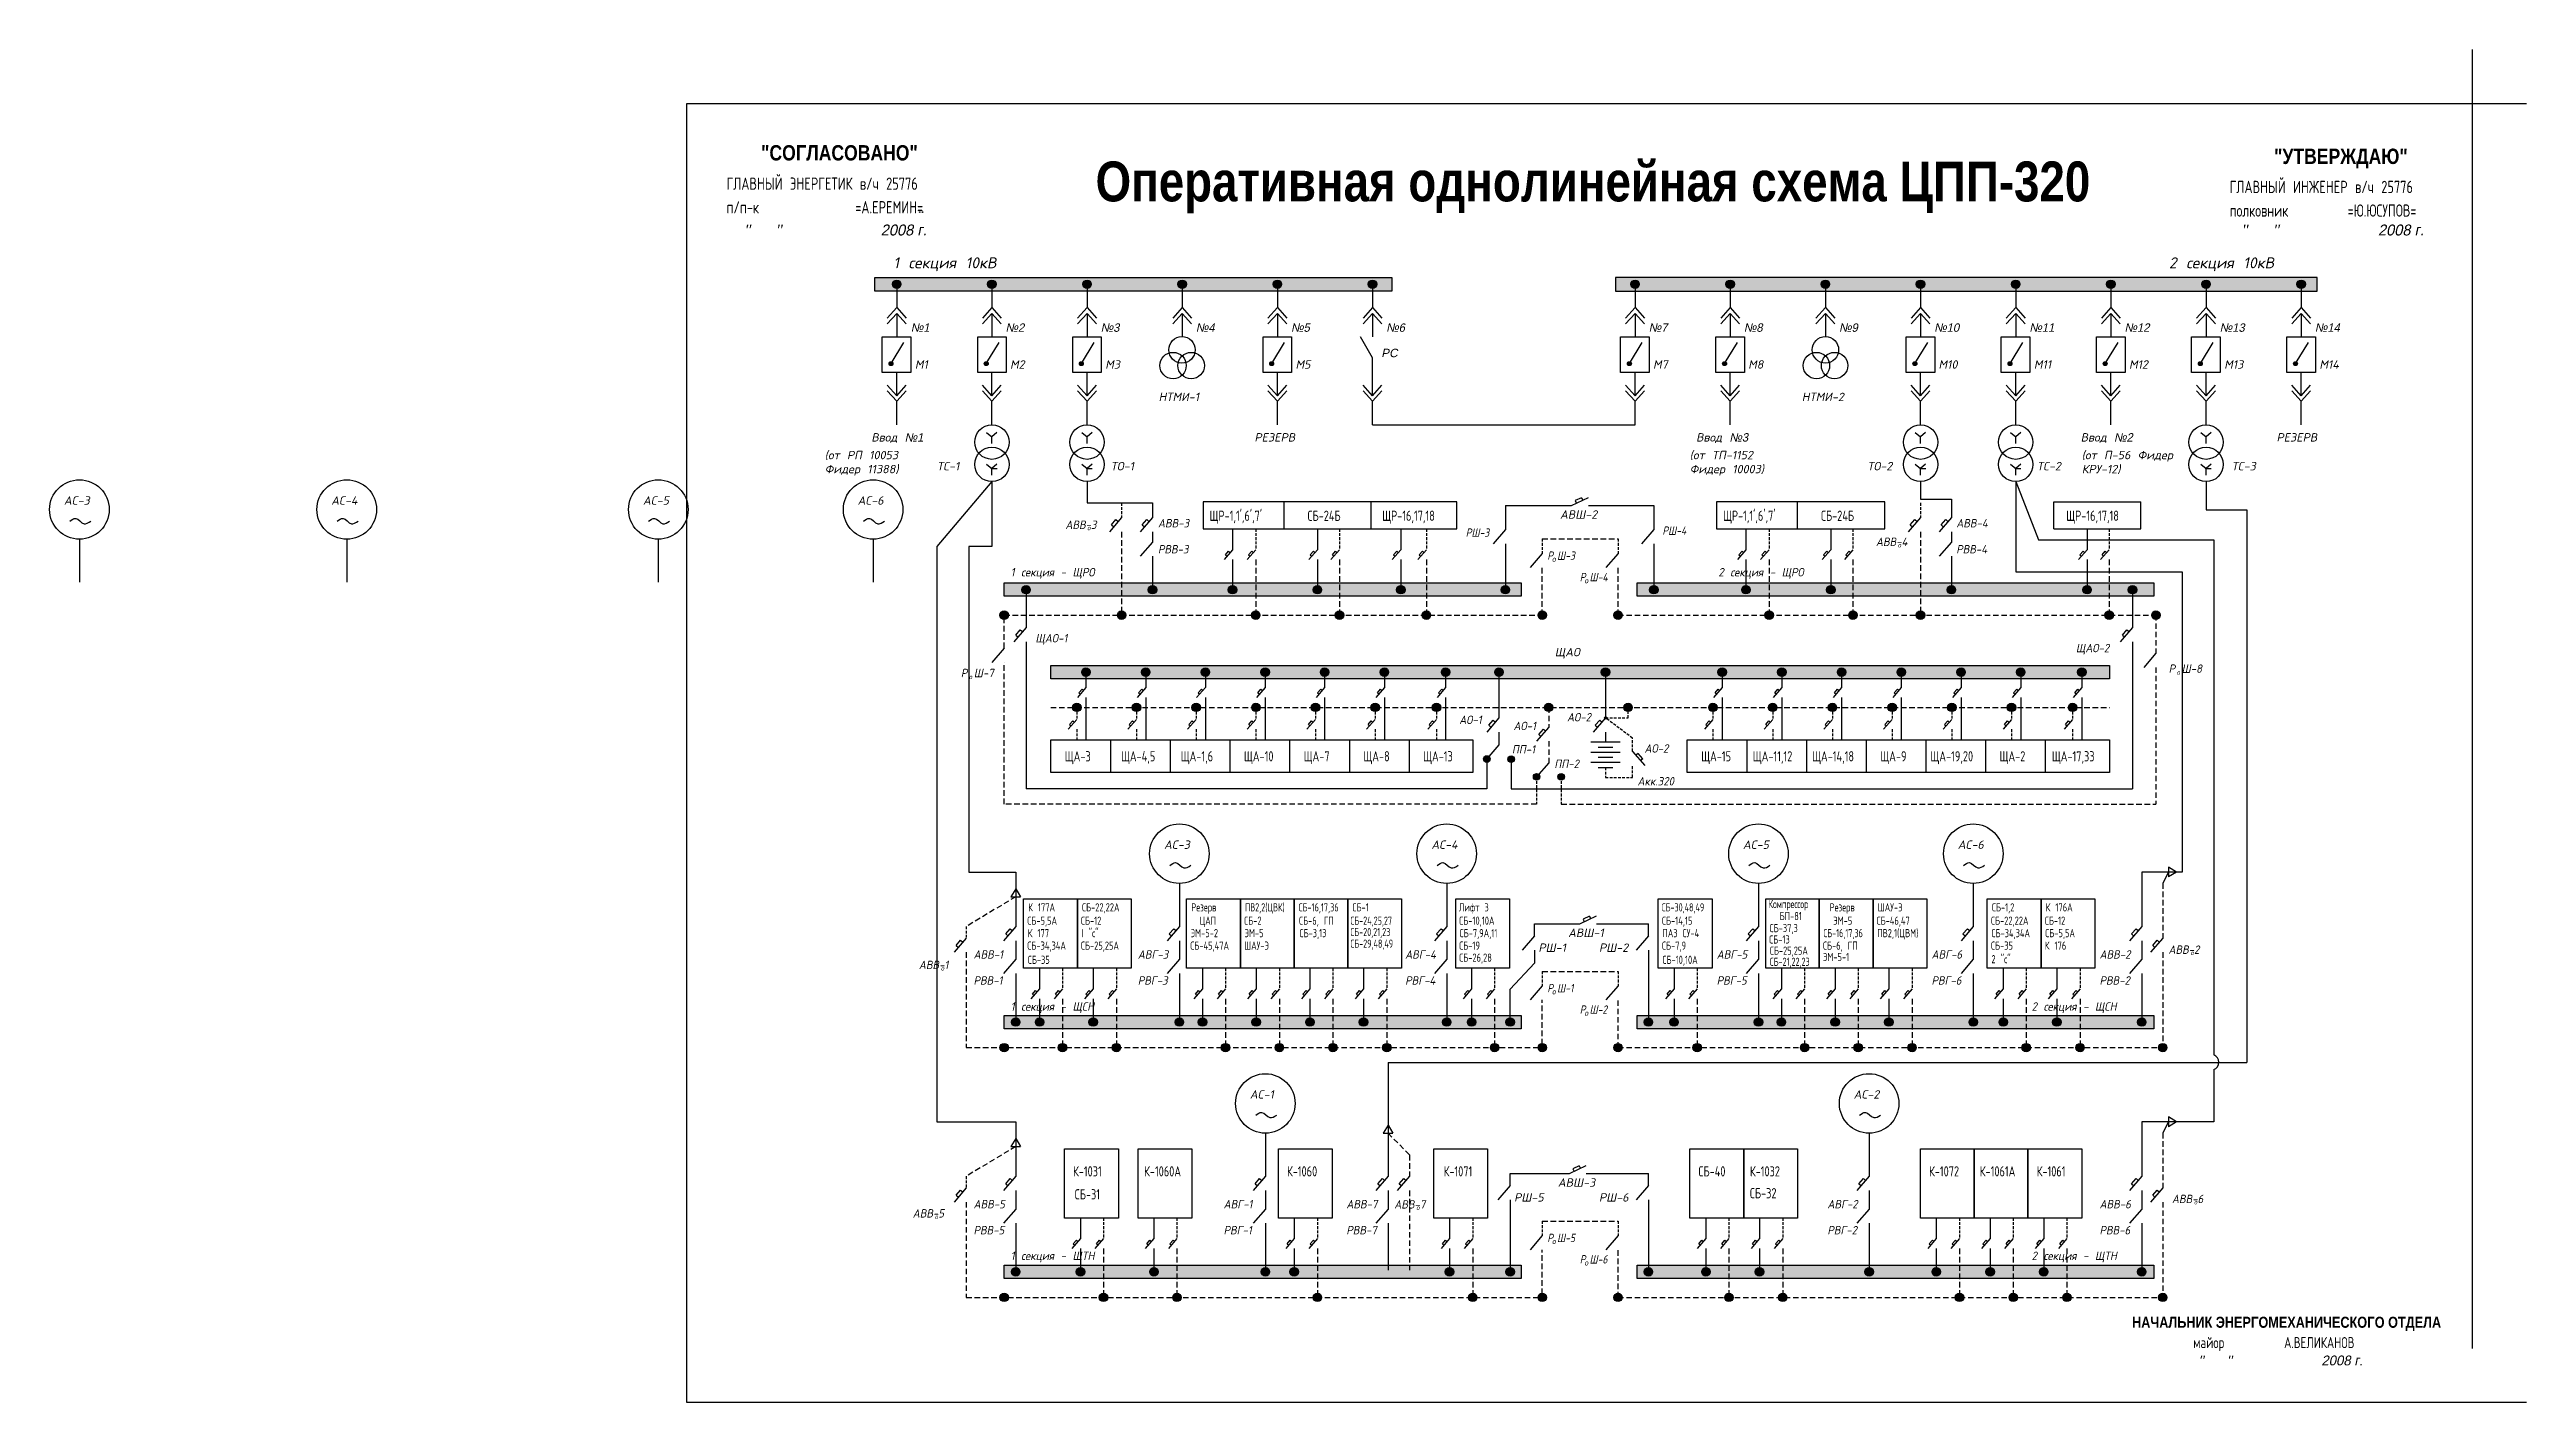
# Model space of a CAD drawing. Header units: millimetres. Extents: x -11416 to -93, y -936 to 5251.
import ezdxf

# ---------------------------------------------------------------- set-up
doc = ezdxf.new("R2010")
doc.units = ezdxf.units.MM
doc.linetypes.add('штриховая', pattern=[19.05, 12.7, -6.35])
doc.styles.get("Standard").update_dxf_attribs({"font": 'txt.shx'})
doc.styles.add('стиль1', font='ARIALNB.TTF')

msp = doc.modelspace()

# ---------------------------------------------------------------- texts
at = {"color": 0, "style": 'стиль1'}
for s, height, p in [('"СОГЛАСОВАНО"', 70.13, (-8163, 4744)), ('"УТВЕРЖДАЮ"', 70.13, (-1247, 4728)), ('Оперативная однолинейная схема ЦПП-320', 182.34, (-6634, 4557)), ('НАЧАЛЬНИК ЭНЕРГОМЕХАНИЧЕСКОГО ОТДЕЛА', 50.49, (-1896, -594))]:
    msp.add_text(s, height=height, dxfattribs=at).set_placement(p)
for s, height, width, p in [('ГЛАВНЫЙ ЭНЕРГЕТИК в/ч 25776', 56.1, 0.7, (-8321, 4610)), ('ГЛАВНЫЙ ИНЖЕНЕР в/ч 25776', 56.1, 0.7, (-1450, 4595)), ('п/п-к             =А.ЕРЕМИН=', 56.1, 0.7, (-8321, 4502)), ('полковник        =Ю.ЮСУПОВ=', 56.1, 0.7, (-1450, 4487)), ("ЩР-1,1',6',7'", 46.75, 0.7, (-6113, 3096)), ('СБ-24Б', 46.8, 0.7, (-5665, 3096)), ('ЩР-16,17,18', 46.75, 0.7, (-5324, 3096)), ("ЩР-1,1',6',7'", 46.75, 0.7, (-3766, 3096)), ('СБ-24Б', 46.8, 0.7, (-3318, 3096)), ('ЩР-16,17,18', 46.75, 0.7, (-2197, 3096)), ('ЩА-3', 46.8, 0.7, (-6775, 1996)), ('ЩА-4,5', 46.8, 0.7, (-6518, 1996)), ('ЩА-1,6', 46.8, 0.7, (-6245, 1996)), ('ЩА-10', 46.8, 0.7, (-5956, 1996)), ('ЩА-7', 46.8, 0.7, (-5683, 1996)), ('ЩА-8', 46.8, 0.7, (-5410, 1996)), ('ЩА-13', 46.8, 0.7, (-5137, 1996)), ('ЩА-15', 46.8, 0.7, (-3866, 1996)), ('ЩА-11,12', 46.8, 0.7, (-3630, 1996)), ('ЩА-14,18', 46.8, 0.7, (-3359, 1996)), ('ЩА-9', 46.8, 0.7, (-3047, 1996)), ('ЩА-19,20', 46.8, 0.7, (-2818, 1996)), ('ЩА-2', 46.8, 0.7, (-2502, 1996)), ('ЩА-17,33', 46.8, 0.7, (-2263, 1996)), ('Компрессор', 37.4, 0.62, (-3558, 1325)), ('СБ-5,5А', 37.4, 0.7, (-6946, 1249)), ('К 177А', 37.4, 0.7, (-6942, 1310)), ('СБ-12', 37.4, 0.7, (-6701, 1249)), ('СБ-22,22А', 37.4, 0.7, (-6696, 1310)), ('Резерв', 37.4, 0.7, (-6197, 1310)), ('ЦАП', 37.4, 0.7, (-6159, 1249)), ('СБ-2', 37.4, 0.7, (-5955, 1249)), ('ПВ2,2(ЦВК)', 37.4, 0.65, (-5951, 1310)), ('СБ-16,17,36', 37.4, 0.63, (-5706, 1310)), ('СБ-6, ГП', 37.4, 0.7, (-5704, 1249)), ('СБ-24,25,27', 37.4, 0.62, (-5469, 1249)), ('СБ-1', 37.4, 0.7, (-5460, 1310)), ('Лифт 3', 37.4, 0.7, (-4974, 1310)), ('СБ-10,10А', 37.4, 0.7, (-4972, 1249)), ('СБ-30,48,49', 37.4, 0.62, (-4046, 1310)), ('СБ-14,15', 37.4, 0.7, (-4045, 1249)), ('СБ-37,3', 37.4, 0.7, (-3553, 1215)), ('БП-81', 37.4, 0.7, (-3507, 1270)), ('Резерв', 37.4, 0.7, (-3279, 1310)), ('ЭМ-5', 37.4, 0.7, (-3262, 1249)), ('СБ-46,47', 37.4, 0.7, (-3064, 1249)), ('ШАУ-Э', 37.4, 0.7, (-3059, 1310)), ('СБ-22,22А', 37.4, 0.7, (-2541, 1249)), ('СБ-1,2', 37.4, 0.7, (-2537, 1310)), ('СБ-12', 37.4, 0.7, (-2295, 1249)), ('К 176А', 37.4, 0.7, (-2291, 1310)), ('СБ-34,34А', 37.4, 0.7, (-6946, 1135)), ('К 177', 37.4, 0.7, (-6944, 1192)), ('СБ-25,25А', 37.4, 0.7, (-6701, 1135)), ('I "с"', 37.4, 0.7, (-6698, 1192)), ('СБ-45,47А', 37.4, 0.7, (-6201, 1135)), ('ЭМ-5-2', 37.4, 0.7, (-6199, 1192)), ('ШАУ-Э', 37.4, 0.7, (-5955, 1135)), ('ЭМ-5', 37.4, 0.7, (-5953, 1192)), ('СБ-3,13', 37.4, 0.7, (-5702, 1192)), ('СБ-20,21,23', 37.4, 0.62, (-5469, 1197)), ('СБ-29,48,49', 37.4, 0.62, (-5469, 1144)), ('СБ-19', 37.4, 0.7, (-4972, 1135)), ('СБ-7,9А,11', 37.4, 0.7, (-4970, 1192)), ('СБ-7,9', 37.4, 0.7, (-4045, 1135)), ('ПАЗ СУ-4', 37.4, 0.7, (-4043, 1192)), ('СБ-13', 37.4, 0.7, (-3555, 1163)), ('СБ-25,25А', 37.4, 0.7, (-3552, 1112)), ('СБ-6, ГП', 37.4, 0.7, (-3309, 1135)), ('СБ-16,17,36', 37.4, 0.62, (-3307, 1192)), ('ПВ2,1(ЦВМ)', 37.4, 0.7, (-3061, 1192)), ('СБ-35', 37.4, 0.7, (-2541, 1135)), ('СБ-34,34А', 37.4, 0.7, (-2539, 1192)), ('К 176', 37.4, 0.7, (-2295, 1135)), ('СБ-5,5А', 37.4, 0.7, (-2293, 1192)), ('СБ-35', 37.4, 0.7, (-6944, 1070)), ('СБ-26,28', 37.4, 0.7, (-4972, 1080)), ('СБ-10,10А', 37.4, 0.7, (-4043, 1070)), ('СБ-21,22,23', 37.4, 0.62, (-3552, 1061)), ('ЭМ-5-1', 37.4, 0.7, (-3309, 1083)), ('2 "с"', 37.4, 0.7, (-2539, 1073)), ('К-1031', 46.8, 0.7, (-6737, 98)), ('К-1060А', 46.8, 0.7, (-6412, 98)), ('К-1060', 46.8, 0.7, (-5759, 98)), ('К-1071', 46.8, 0.7, (-5043, 98)), ('СБ-40', 46.8, 0.7, (-3878, 98)), ('К-1032', 46.8, 0.7, (-3643, 98)), ('К-1072', 46.8, 0.7, (-2824, 98)), ('К-1061А', 46.8, 0.7, (-2592, 98)), ('К-1061', 46.8, 0.7, (-2332, 98)), ('СБ-31', 46.8, 0.7, (-6729, -7)), ('СБ-32', 46.8, 0.7, (-3643, -2)), ('майор         А.ВЕЛИКАНОВ', 50.49, 0.7, (-1616, -687))]:
    msp.add_text(s, height=height, dxfattribs=dict(width=width)).set_placement(p)
at = {"oblique": 12}
for s, p in [('М1', (-7460, 3792)), ('М2', (-7025, 3792)), ('М3', (-6590, 3792)), ('М5', (-5720, 3792)), ('М7', (-4086, 3792)), ('М8', (-3651, 3792)), ('М10', (-2781, 3792)), ('М11', (-2345, 3792)), ('М12', (-1910, 3792)), ('М13', (-1475, 3792)), ('М14', (-1040, 3792)), ('ТС-1', (-7359, 3327)), ('ТО-1', (-6565, 3327)), ('ТО-2', (-3106, 3327)), ('ТС-2', (-2331, 3327)), ('ТС-3', (-1441, 3327)), ('АС-3', (-11350, 3170)), ('АС-4', (-10128, 3170)), ('АС-5', (-8703, 3170)), ('АС-6', (-7722, 3170)), ('АВШ-2', (-4511, 3106)), ('АС-3', (-6321, 1596)), ('АС-4', (-5099, 1596)), ('АС-5', (-3675, 1596)), ('АС-6', (-2693, 1596)), ('РШ-1', (-4610, 1125)), ('АВШ-1', (-4474, 1193)), ('РШ-2', (-4333, 1125)), ('АС-1', (-5929, 454)), ('АС-2', (-3169, 454)), ('РШ-5', (-4721, -17)), ('АВШ-3', (-4521, 51)), ('РШ-6', (-4333, -17))]:
    msp.add_text(s, height=38.4, dxfattribs=at).set_placement(p)
for s, height, width, p in [('АВВ-3', 38.4, 0.9, (-6772, 3059)), ('о', 22.4, 0.8, (-6672, 3053)), ('АВВ-3', 38.4, 0.9, (-6349, 3066)), ('РШ-3', 38.4, 0.8, (-4942, 3023)), ('РШ-4', 38.4, 0.8, (-4043, 3032)), ('АВВ-4', 38.4, 0.9, (-2700, 3066)), ('РВВ-3', 38.4, 0.9, (-6349, 2947)), ('АВВ-4', 38.4, 0.9, (-3067, 2981)), ('о', 22.4, 0.8, (-2967, 2974)), ('РВВ-4', 38.4, 0.9, (-2700, 2947)), ('1 секция - ЩРО', 38.4, 0.9, (-7022, 2842)), ('2 секция - ЩРО', 38.4, 0.9, (-3787, 2842)), ('ЩАО-1', 38.4, 0.9, (-6909, 2540)), ('ЩАО-2', 38.4, 0.9, (-2153, 2495)), ('Р Ш-7', 38.4, 0.9, (-7250, 2381)), ('о', 22.4, 0.8, (-7213, 2372)), ('Р Ш-8', 38.4, 0.9, (-1729, 2401)), ('о', 22.4, 0.8, (-1692, 2392)), ('АО-1', 38.4, 0.9, (-4972, 2167)), ('АО-1', 38.4, 0.9, (-4724, 2139)), ('АО-2', 38.4, 0.9, (-4479, 2179)), ('ПП-1', 38.4, 0.9, (-4731, 2032)), ('АО-2', 38.4, 0.9, (-4125, 2036)), ('ПП-2', 38.4, 0.9, (-4537, 1966)), ('Акк.320', 38.4, 0.9, (-4157, 1886)), ('АВВ-2', 38.4, 0.9, (-1730, 1116)), ('АВВ-1', 38.4, 0.9, (-7442, 1046)), ('о', 22.4, 0.8, (-7341, 1039)), ('АВВ-1', 38.4, 0.9, (-7192, 1094)), ('АВГ-3', 38.4, 0.9, (-6441, 1094)), ('АВГ-4', 38.4, 0.9, (-5219, 1094)), ('АВГ-5', 38.4, 0.9, (-3795, 1094)), ('АВГ-6', 38.4, 0.9, (-2813, 1094)), ('АВВ-2', 38.4, 0.9, (-2045, 1094)), ('о', 22.4, 0.8, (-1629, 1110)), ('РВВ-1', 38.4, 0.9, (-7192, 975)), ('РВГ-3', 38.4, 0.9, (-6441, 975)), ('РВГ-4', 38.4, 0.9, (-5219, 975)), ('РВГ-5', 38.4, 0.9, (-3795, 975)), ('РВГ-6', 38.4, 0.9, (-2813, 975)), ('РВВ-2', 38.4, 0.9, (-2045, 975)), ('1 секция - ЩСН', 38.4, 0.9, (-7022, 856)), ('2 секция - ЩСН', 38.4, 0.9, (-2355, 856)), ('АВВ-6', 38.4, 0.9, (-1714, -24)), ('АВВ-5', 38.4, 0.9, (-7470, -90)), ('о', 22.4, 0.8, (-7369, -97)), ('АВВ-5', 38.4, 0.9, (-7192, -48)), ('АВГ-1', 38.4, 0.9, (-6049, -48)), ('АВВ-7', 38.4, 0.9, (-5488, -48)), ('АВВ-7', 38.4, 0.9, (-5269, -49)), ('о', 22.4, 0.8, (-5168, -55)), ('АВГ-2', 38.4, 0.9, (-3289, -48)), ('АВВ-6', 38.4, 0.9, (-2045, -48)), ('о', 22.4, 0.8, (-1613, -30)), ('РВВ-5', 38.4, 0.9, (-7192, -167)), ('РВГ-1', 38.4, 0.9, (-6049, -167)), ('РВВ-7', 38.4, 0.9, (-5488, -167)), ('РВГ-2', 38.4, 0.9, (-3289, -167)), ('РВВ-6', 38.4, 0.9, (-2045, -167)), ('1 секция - ЩТН', 38.4, 0.9, (-7022, -284)), ('2 секция - ЩТН', 38.4, 0.9, (-2355, -284))]:
    msp.add_text(s, height=height, dxfattribs=dict(at, width=width)).set_placement(p)
at = {"attachment_point": 1}
for s, insert, char_height, width in [('{\\fTimes New Roman|b0|i0|c204|p18;\\Q12;"\\L      \\l" \\L                      \\l \\Ftxt|c204;2008 г.}', (-8243, 4451), 49.92, 1079.7), ('{\\fTimes New Roman|b0|i0|c204|p18;\\Q12;"\\L      \\l" \\L                      \\l \\Ftxt|c204;2008 г.}', (-1399, 4451), 49.92, 1079.7), ('{\\Q12;1 секция 10кВ}', (-7558, 4301), 49.92, 695.27), ('{\\Q12;2 секция 10кВ}', (-1727, 4301), 49.92, 695.27), ('{\\fArial|b0|i0|c204|p34;\\Q12;№\\Ftxt|c204;1}', (-7479, 3999), 38.4, 296.46), ('{\\fArial|b0|i0|c204|p34;\\Q12;№\\Ftxt|c204;2}', (-7046, 3999), 38.4, 296.46), ('{\\fArial|b0|i0|c204|p34;\\Q12;№\\Ftxt|c204;3}', (-6611, 3999), 38.4, 296.46), ('{\\fArial|b0|i0|c204|p34;\\Q12;№\\Ftxt|c204;4}', (-6176, 3999), 38.4, 296.46), ('{\\fArial|b0|i0|c204|p34;\\Q12;№\\Ftxt|c204;5}', (-5741, 3999), 38.4, 296.46), ('{\\fArial|b0|i0|c204|p34;\\Q12;№\\Ftxt|c204;6}', (-5306, 3999), 38.4, 296.46), ('{\\fArial|b0|i0|c204|p34;\\Q12;№\\Ftxt|c204;7}', (-4106, 3999), 38.4, 296.46), ('{\\fArial|b0|i0|c204|p34;\\Q12;№\\Ftxt|c204;8}', (-3671, 3999), 38.4, 296.46), ('{\\fArial|b0|i0|c204|p34;\\Q12;№\\Ftxt|c204;9}', (-3236, 3999), 38.4, 296.46), ('{\\fArial|b0|i0|c204|p34;\\Q12;№\\Ftxt|c204;10}', (-2801, 3999), 38.4, 296.46), ('{\\fArial|b0|i0|c204|p34;\\Q12;№\\Ftxt|c204;11}', (-2366, 3999), 38.4, 296.46), ('{\\fArial|b0|i0|c204|p34;\\Q12;№\\Ftxt|c204;12}', (-1931, 3999), 38.4, 296.46), ('{\\fArial|b0|i0|c204|p34;\\Q12;№\\Ftxt|c204;13}', (-1496, 3999), 38.4, 296.46), ('{\\fArial|b0|i0|c204|p34;\\Q12;№\\Ftxt|c204;14}', (-1061, 3999), 38.4, 296.46), ('{\\fArial|b0|i0|c204|p34;\\Q12;РС}', (-5328, 3883), 38.4, 296.46), ('{\\Q12;НТМИ-1}', (-6346, 3682), 38.4, 170.87), ('{\\Q12;НТМИ-2}', (-3406, 3682), 38.4, 170.87), ('{\\Q12;(от РП 10053 Фидер 11388)}', (-7872, 3416), 38.4, 464.06), ('{\\Q12;Ввод \\fArial|b0|i0|c204|p34;№\\Ftxt|c204;1}', (-7659, 3497), 38.4, 296.46), ('{\\Q12;РЕЗЕРВ}', (-5908, 3497), 38.4, 296.46), ('{\\Q12;(от ТП-1152 Фидер 10003)}', (-3918, 3416), 38.4, 479.5), ('{\\Q12;Ввод \\fArial|b0|i0|c204|p34;№\\Ftxt|c204;3}', (-3889, 3497), 38.4, 296.46), ('{\\Q12;Ввод \\fArial|b0|i0|c204|p34;№\\Ftxt|c204;2}', (-2131, 3497), 38.4, 296.46), ('{\\Q12;(от П-56 Фидер КРУ-12)}', (-2126, 3416), 38.4, 479.5), ('{\\Q12;РЕЗЕРВ}', (-1236, 3497), 38.4, 296.46), ('{\\Q12;ЩАО}', (-4535, 2515), 38.4, 296.46), ('{\\fTimes New Roman|b0|i0|c204|p18;\\Q12;"\\L      \\l" \\L                      \\l \\Ftxt|c204;2008 г.}', (-1595, -721), 44.93, 971.73)]:
    msp.add_mtext(s, dxfattribs=dict(at, insert=insert, char_height=char_height, width=width))

# ---------------------------------------------------------------- blocks, each defined once
blk = doc.blocks.new('1')
at = {"oblique": 12, "width": 0.8}
for s, height, p in [('Р ', 16, (1198.3, 640.3)), ('о', 11.2, (1207.1, 636.4)), ('  Ш-3', 16, (1194.9, 640.3))]:
    blk.add_text(s, height=height, dxfattribs=at).set_placement(p)
blk = doc.blocks.new('11')
at = {"oblique": 12, "width": 0.8}
for s, height, p in [('Р ', 16, (1260.1, 599.4)), ('  Ш-4', 16, (1256.7, 599.4)), ('о', 11.2, (1268.9, 595.5))]:
    blk.add_text(s, height=height, dxfattribs=at).set_placement(p)
blk = doc.blocks.new('111')
at = {"oblique": 12, "width": 0.8}
for s, height, p in [('Р ', 16, (1198.3, -183.8)), ('о', 11.2, (1207.1, -187.7)), ('  Ш-1', 16, (1194.9, -183.8))]:
    blk.add_text(s, height=height, dxfattribs=at).set_placement(p)
blk = doc.blocks.new('1111')
at = {"oblique": 12, "width": 0.8}
for s, height, p in [('Р ', 16, (1260.1, -224.6)), ('о', 11.2, (1268.9, -228.5)), ('  Ш-2', 16, (1256.7, -224.6))]:
    blk.add_text(s, height=height, dxfattribs=at).set_placement(p)
blk = doc.blocks.new('3')
for p, q in [((185.8, 13.6), (176.4, -1.8)), ((185.8, 13.6), (195.2, -1.8)), ((176.4, -1.8), (195.2, -1.8))]:
    blk.add_line(p, q)
blk = doc.blocks.new('11111')
at = {"oblique": 12, "width": 0.8}
for s, height, p in [('Р ', 16, (1198.3, -659.7)), ('о', 11.2, (1207.1, -663.5)), ('  Ш-5', 16, (1194.9, -659.7))]:
    blk.add_text(s, height=height, dxfattribs=at).set_placement(p)
blk = doc.blocks.new('111111')
at = {"oblique": 12, "width": 0.8}
for s, height, p in [('Р ', 16, (1260.1, -700.5)), ('о', 11.2, (1268.9, -704.4)), ('  Ш-6', 16, (1256.7, -700.5))]:
    blk.add_text(s, height=height, dxfattribs=at).set_placement(p)

# ---------------------------------------------------------------- hatches: boundary and pattern name
for color, points in [(108, [(-7643, 4209), (-5280, 4209), (-5280, 4147), (-7643, 4147)]), (256, [(-7563, 4178, 1), (-7524, 4178, 1)]), (256, [(-7089, 4178, 1), (-7128, 4178, 1)]), (256, [(-6654, 4178, 1), (-6693, 4178, 1)]), (256, [(-6219, 4178, 1), (-6258, 4178, 1)]), (256, [(-5784, 4178, 1), (-5823, 4178, 1)]), (256, [(-5349, 4178, 1), (-5388, 4178, 1)]), (108, [(-1050, 4209), (-4257, 4209), (-4257, 4147), (-1050, 4147)]), (256, [(-4149, 4178, 1), (-4188, 4178, 1)]), (256, [(-3714, 4178, 1), (-3753, 4178, 1)]), (256, [(-3279, 4178, 1), (-3318, 4178, 1)]), (256, [(-2844, 4178, 1), (-2883, 4178, 1)]), (256, [(-2409, 4178, 1), (-2448, 4178, 1)]), (256, [(-1974, 4178, 1), (-2013, 4178, 1)]), (256, [(-1539, 4178, 1), (-1578, 4178, 1)]), (256, [(-1104, 4178, 1), (-1143, 4178, 1)]), (256, [(-7560, 3815, 1), (-7578, 3815, 1)]), (256, [(-7125, 3815, 1), (-7143, 3815, 1)]), (256, [(-6690, 3815, 1), (-6708, 3815, 1)]), (256, [(-5820, 3815, 1), (-5838, 3815, 1)]), (256, [(-4185, 3815, 1), (-4203, 3815, 1)]), (256, [(-3750, 3815, 1), (-3768, 3815, 1)]), (256, [(-2880, 3815, 1), (-2898, 3815, 1)]), (256, [(-2445, 3815, 1), (-2463, 3815, 1)]), (256, [(-2010, 3815, 1), (-2028, 3815, 1)]), (256, [(-1575, 3815, 1), (-1593, 3815, 1)]), (256, [(-1140, 3815, 1), (-1158, 3815, 1)]), (1, [(-7052, 2812), (-4689, 2812), (-4689, 2751), (-7052, 2751)]), (256, [(-6933, 2781, 1), (-6972, 2781, 1)]), (256, [(-6354, 2781, 1), (-6393, 2781, 1)]), (256, [(-5988, 2781, 1), (-6027, 2781, 1)]), (256, [(-5601, 2781, 1), (-5640, 2781, 1)]), (256, [(-5220, 2781, 1), (-5259, 2781, 1)]), (256, [(-4741, 2781, 1), (-4780, 2781, 1)]), (1, [(-4159, 2812), (-1796, 2812), (-1796, 2751), (-4159, 2751)]), (256, [(-4063, 2781, 1), (-4102, 2781, 1)]), (256, [(-3641, 2781, 1), (-3680, 2781, 1)]), (256, [(-3254, 2781, 1), (-3293, 2781, 1)]), (256, [(-2703, 2781, 1), (-2742, 2781, 1)]), (256, [(-2083, 2781, 1), (-2122, 2781, 1)]), (256, [(-1874, 2781, 1), (-1913, 2781, 1)]), (256, [(-7033, 2665, 1), (-7071, 2665, 1)]), (256, [(-6496, 2665, 1), (-6534, 2665, 1)]), (256, [(-5882, 2665, 1), (-5921, 2665, 1)]), (256, [(-5499, 2665, 1), (-5538, 2665, 1)]), (256, [(-5103, 2665, 1), (-5141, 2665, 1)]), (256, [(-4573, 2665, 1), (-4612, 2665, 1)]), (256, [(-4227, 2665, 1), (-4266, 2665, 1)]), (256, [(-3535, 2665, 1), (-3574, 2665, 1)]), (256, [(-3152, 2665, 1), (-3191, 2665, 1)]), (256, [(-2844, 2665, 1), (-2883, 2665, 1)]), (256, [(-1981, 2665, 1), (-2020, 2665, 1)]), (256, [(-1767, 2665, 1), (-1806, 2665, 1)]), (1, [(-6839, 2434), (-2000, 2434), (-2000, 2373), (-6839, 2373)]), (256, [(-6659, 2404, 1), (-6698, 2404, 1)]), (256, [(-6386, 2404, 1), (-6425, 2404, 1)]), (256, [(-6113, 2404, 1), (-6152, 2404, 1)]), (256, [(-5840, 2404, 1), (-5879, 2404, 1)]), (256, [(-5567, 2404, 1), (-5606, 2404, 1)]), (256, [(-5294, 2404, 1), (-5333, 2404, 1)]), (256, [(-5015, 2404, 1), (-5054, 2404, 1)]), (256, [(-4810, 2404, 1), (-4771, 2404, 1)]), (256, [(-4284, 2404, 1), (-4323, 2404, 1)]), (256, [(-3750, 2404, 1), (-3789, 2404, 1)]), (256, [(-3477, 2404, 1), (-3516, 2404, 1)]), (256, [(-3205, 2404, 1), (-3243, 2404, 1)]), (256, [(-2932, 2404, 1), (-2970, 2404, 1)]), (256, [(-2659, 2404, 1), (-2698, 2404, 1)]), (256, [(-2386, 2404, 1), (-2425, 2404, 1)]), (256, [(-2106, 2404, 1), (-2145, 2404, 1)]), (256, [(-6701, 2243, 1), (-6739, 2243, 1)]), (256, [(-6428, 2243, 1), (-6467, 2243, 1)]), (256, [(-6155, 2243, 1), (-6194, 2243, 1)]), (256, [(-5882, 2243, 1), (-5921, 2243, 1)]), (256, [(-5609, 2243, 1), (-5648, 2243, 1)]), (256, [(-5336, 2243, 1), (-5375, 2243, 1)]), (256, [(-5057, 2243, 1), (-5096, 2243, 1)]), (256, [(-4582, 2243, 1), (-4544, 2243, 1)]), (256, [(-4181, 2243, 1), (-4220, 2243, 1)]), (256, [(-3792, 2243, 1), (-3831, 2243, 1)]), (256, [(-3519, 2243, 1), (-3558, 2243, 1)]), (256, [(-3246, 2243, 1), (-3285, 2243, 1)]), (256, [(-2974, 2243, 1), (-3012, 2243, 1)]), (256, [(-2701, 2243, 1), (-2740, 2243, 1)]), (256, [(-2428, 2243, 1), (-2467, 2243, 1)]), (256, [(-2148, 2243, 1), (-2187, 2243, 1)]), (1, [(-7052, 834), (-4689, 834), (-4689, 773), (-7052, 773)]), (256, [(-6979, 804, 1), (-7018, 804, 1)]), (256, [(-6871, 804, 1), (-6910, 804, 1)]), (256, [(-6625, 804, 1), (-6664, 804, 1)]), (256, [(-6231, 804, 1), (-6270, 804, 1)]), (256, [(-6126, 804, 1), (-6165, 804, 1)]), (256, [(-5880, 804, 1), (-5919, 804, 1)]), (256, [(-5635, 804, 1), (-5674, 804, 1)]), (256, [(-5389, 804, 1), (-5428, 804, 1)]), (256, [(-5009, 804, 1), (-5048, 804, 1)]), (256, [(-4896, 804, 1), (-4935, 804, 1)]), (256, [(-4720, 804, 1), (-4759, 804, 1)]), (1, [(-4159, 834), (-1796, 834), (-1796, 773), (-4159, 773)]), (256, [(-4088, 804, 1), (-4127, 804, 1)]), (256, [(-3970, 804, 1), (-4009, 804, 1)]), (256, [(-3585, 804, 1), (-3624, 804, 1)]), (256, [(-3480, 804, 1), (-3518, 804, 1)]), (256, [(-3234, 804, 1), (-3273, 804, 1)]), (256, [(-2988, 804, 1), (-3027, 804, 1)]), (256, [(-2603, 804, 1), (-2642, 804, 1)]), (256, [(-2466, 804, 1), (-2505, 804, 1)]), (256, [(-2220, 804, 1), (-2259, 804, 1)]), (256, [(-1833, 804, 1), (-1872, 804, 1)]), (256, [(-7033, 687, 1), (-7071, 687, 1)]), (256, [(-6765, 687, 1), (-6804, 687, 1)]), (256, [(-6520, 687, 1), (-6559, 687, 1)]), (256, [(-6020, 687, 1), (-6059, 687, 1)]), (256, [(-5775, 687, 1), (-5814, 687, 1)]), (256, [(-5529, 687, 1), (-5568, 687, 1)]), (256, [(-5284, 687, 1), (-5322, 687, 1)]), (256, [(-4790, 687, 1), (-4829, 687, 1)]), (256, [(-4573, 687, 1), (-4612, 687, 1)]), (256, [(-4227, 687, 1), (-4266, 687, 1)]), (256, [(-3864, 687, 1), (-3903, 687, 1)]), (256, [(-3374, 687, 1), (-3413, 687, 1)]), (256, [(-3128, 687, 1), (-3167, 687, 1)]), (256, [(-2883, 687, 1), (-2922, 687, 1)]), (256, [(-2360, 687, 1), (-2399, 687, 1)]), (256, [(-2115, 687, 1), (-2154, 687, 1)]), (256, [(-1736, 687, 1), (-1775, 687, 1)]), (1, [(-7052, -308), (-4689, -308), (-4689, -369), (-7052, -369)]), (256, [(-6979, -338, 1), (-7018, -338, 1)]), (256, [(-6684, -338, 1), (-6723, -338, 1)]), (256, [(-6348, -338, 1), (-6387, -338, 1)]), (256, [(-5839, -338, 1), (-5878, -338, 1)]), (256, [(-5706, -338, 1), (-5745, -338, 1)]), (256, [(-4996, -338, 1), (-5035, -338, 1)]), (256, [(-4720, -338, 1), (-4759, -338, 1)]), (1, [(-4159, -308), (-1796, -308), (-1796, -369), (-4159, -369)]), (256, [(-4088, -338, 1), (-4127, -338, 1)]), (256, [(-3825, -338, 1), (-3864, -338, 1)]), (256, [(-3579, -338, 1), (-3618, -338, 1)]), (256, [(-3079, -338, 1), (-3118, -338, 1)]), (256, [(-2771, -338, 1), (-2810, -338, 1)]), (256, [(-2526, -338, 1), (-2565, -338, 1)]), (256, [(-2280, -338, 1), (-2319, -338, 1)]), (256, [(-1833, -338, 1), (-1872, -338, 1)]), (256, [(-7033, -455, 1), (-7071, -455, 1)]), (256, [(-6578, -455, 1), (-6617, -455, 1)]), (256, [(-6242, -455, 1), (-6281, -455, 1)]), (256, [(-5601, -455, 1), (-5640, -455, 1)]), (256, [(-4891, -455, 1), (-4930, -455, 1)]), (256, [(-4573, -455, 1), (-4612, -455, 1)]), (256, [(-4227, -455, 1), (-4266, -455, 1)]), (256, [(-3719, -455, 1), (-3758, -455, 1)]), (256, [(-3474, -455, 1), (-3513, -455, 1)]), (256, [(-2666, -455, 1), (-2704, -455, 1)]), (256, [(-2420, -455, 1), (-2459, -455, 1)]), (256, [(-2174, -455, 1), (-2213, -455, 1)]), (256, [(-1736, -455, 1), (-1775, -455, 1)])]:
    msp.add_hatch(color=color).paths.add_polyline_path(points)
h = msp.add_hatch(color=256)
edge = h.paths.add_edge_path()
edge.add_arc((-7108, 3335), 2.1, 0, 360)
h = msp.add_hatch(color=256)
edge = h.paths.add_edge_path()
edge.add_arc((-6673, 3335), 2.1, 0, 360)
h = msp.add_hatch(color=256)
edge = h.paths.add_edge_path()
edge.add_arc((-2863, 3335), 2.1, 0, 360)
h = msp.add_hatch(color=256)
edge = h.paths.add_edge_path()
edge.add_arc((-2428, 3335), 2.1, 0, 360)
h = msp.add_hatch(color=256)
edge = h.paths.add_edge_path()
edge.add_arc((-1558, 3335), 2.1, 0, 360)
h = msp.add_hatch(color=0)
edge = h.paths.add_edge_path()
edge.add_arc((-4303, 2195), 5.42, 0, 360)
h = msp.add_hatch(color=0)
edge = h.paths.add_edge_path()
edge.add_arc((-4846, 2007), 15, 0, 360)
h = msp.add_hatch(color=0)
edge = h.paths.add_edge_path()
edge.add_arc((-4734, 2006), 15, 0, 360)
h = msp.add_hatch(color=0)
edge = h.paths.add_edge_path()
edge.add_arc((-4618, 1925), 15, 0, 360)
h = msp.add_hatch(color=0)
edge = h.paths.add_edge_path()
edge.add_arc((-4506, 1925), 15, 0, 360)

# ---------------------------------------------------------------- linework, layer by layer
at = {"color": 255}
for p, q in [((-341, 5251), (-341, -689)), ((-8503, -936), (-8503, 5004)), ((-8503, 5004), (-93, 5004)), ((-93, -936), (-8503, -936))]:
    msp.add_line(p, q, dxfattribs=at)
for p, q in [((-7543, 4178), (-7543, 4071)), ((-7108, 4178), (-7108, 4071)), ((-6673, 4178), (-6673, 4071)), ((-6238, 4178), (-6238, 4071)), ((-5803, 4178), (-5803, 4071)), ((-5368, 4178), (-5368, 4071)), ((-4168, 4178), (-4168, 4071)), ((-3733, 4178), (-3733, 4071)), ((-3298, 4178), (-3298, 4071)), ((-2863, 4178), (-2863, 4071)), ((-2428, 4178), (-2428, 4071)), ((-1993, 4178), (-1993, 4071)), ((-1558, 4178), (-1558, 4071)), ((-1123, 4178), (-1123, 4071)), ((-7543, 4071), (-7586, 4023)), ((-7543, 4045), (-7586, 3997)), ((-7543, 4071), (-7500, 4023)), ((-7543, 4045), (-7500, 3997)), ((-7543, 4045), (-7543, 3938)), ((-7108, 4071), (-7151, 4023)), ((-7108, 4045), (-7151, 3997)), ((-7108, 4071), (-7065, 4023)), ((-7108, 4045), (-7065, 3997)), ((-7108, 4045), (-7108, 3938)), ((-6673, 4071), (-6716, 4023)), ((-6673, 4045), (-6716, 3997)), ((-6673, 4071), (-6630, 4023)), ((-6673, 4045), (-6630, 3997)), ((-6673, 4045), (-6673, 3938)), ((-6238, 4071), (-6281, 4023)), ((-6238, 4045), (-6281, 3997)), ((-6238, 4071), (-6195, 4023)), ((-6238, 4045), (-6195, 3997)), ((-6238, 4045), (-6238, 3938)), ((-5803, 4071), (-5846, 4023)), ((-5803, 4045), (-5846, 3997)), ((-5803, 4071), (-5760, 4023)), ((-5803, 4045), (-5760, 3997)), ((-5803, 4045), (-5803, 3938)), ((-5368, 4071), (-5411, 4023)), ((-5368, 4045), (-5411, 3997)), ((-5368, 4071), (-5325, 4023)), ((-5368, 4045), (-5325, 3997)), ((-5368, 4045), (-5368, 3938)), ((-4168, 4071), (-4211, 4023)), ((-4168, 4045), (-4211, 3997)), ((-4168, 4071), (-4125, 4023)), ((-4168, 4045), (-4125, 3997)), ((-4168, 4045), (-4168, 3938)), ((-3733, 4071), (-3776, 4023)), ((-3733, 4045), (-3776, 3997)), ((-3733, 4071), (-3690, 4023)), ((-3733, 4045), (-3690, 3997)), ((-3733, 4045), (-3733, 3938)), ((-3298, 4071), (-3341, 4023)), ((-3298, 4045), (-3341, 3997)), ((-3298, 4071), (-3255, 4023)), ((-3298, 4045), (-3255, 3997)), ((-3298, 4045), (-3298, 3938)), ((-2863, 4071), (-2906, 4023)), ((-2863, 4045), (-2906, 3997)), ((-2863, 4071), (-2820, 4023)), ((-2863, 4045), (-2820, 3997)), ((-2863, 4045), (-2863, 3938)), ((-2428, 4071), (-2471, 4023)), ((-2428, 4045), (-2471, 3997)), ((-2428, 4071), (-2385, 4023)), ((-2428, 4045), (-2385, 3997)), ((-2428, 4045), (-2428, 3938)), ((-1993, 4071), (-2036, 4023)), ((-1993, 4045), (-2036, 3997)), ((-1993, 4071), (-1950, 4023)), ((-1993, 4045), (-1950, 3997)), ((-1993, 4045), (-1993, 3938)), ((-1558, 4071), (-1601, 4023)), ((-1558, 4045), (-1601, 3997)), ((-1558, 4071), (-1515, 4023)), ((-1558, 4045), (-1515, 3997)), ((-1558, 4045), (-1558, 3938)), ((-1123, 4071), (-1166, 4023)), ((-1123, 4045), (-1166, 3997)), ((-1123, 4071), (-1080, 4023)), ((-1123, 4045), (-1080, 3997)), ((-1123, 4045), (-1123, 3938)), ((-5368, 3842), (-5423, 3938)), ((-7543, 3668), (-7543, 3775)), ((-7108, 3668), (-7108, 3775)), ((-6673, 3668), (-6673, 3775)), ((-5803, 3668), (-5803, 3775)), ((-5368, 3668), (-5368, 3842)), ((-4168, 3668), (-4168, 3775)), ((-3733, 3668), (-3733, 3775)), ((-2863, 3668), (-2863, 3775)), ((-2428, 3668), (-2428, 3775)), ((-1993, 3668), (-1993, 3775)), ((-1558, 3668), (-1558, 3775)), ((-1123, 3668), (-1123, 3775)), ((-7543, 3668), (-7586, 3716)), ((-7543, 3643), (-7586, 3690)), ((-7543, 3668), (-7500, 3716)), ((-7543, 3643), (-7500, 3690)), ((-7543, 3535), (-7543, 3643)), ((-7108, 3668), (-7151, 3716)), ((-7108, 3643), (-7151, 3690)), ((-7108, 3668), (-7065, 3716)), ((-7108, 3643), (-7065, 3690)), ((-7108, 3535), (-7108, 3643)), ((-6673, 3668), (-6716, 3716)), ((-6673, 3643), (-6716, 3690)), ((-6673, 3668), (-6630, 3716)), ((-6673, 3643), (-6630, 3690)), ((-6673, 3535), (-6673, 3643)), ((-5803, 3668), (-5846, 3716)), ((-5803, 3643), (-5846, 3690)), ((-5803, 3668), (-5760, 3716)), ((-5803, 3643), (-5760, 3690)), ((-5803, 3535), (-5803, 3643)), ((-5368, 3668), (-5411, 3716)), ((-5368, 3643), (-5411, 3690)), ((-5368, 3668), (-5325, 3716)), ((-5368, 3643), (-5325, 3690)), ((-5368, 3535), (-5368, 3643)), ((-4168, 3668), (-4211, 3716)), ((-4168, 3643), (-4211, 3690)), ((-4168, 3668), (-4125, 3716)), ((-4168, 3643), (-4125, 3690)), ((-4168, 3535), (-4168, 3643)), ((-3733, 3668), (-3776, 3716)), ((-3733, 3643), (-3776, 3690)), ((-3733, 3668), (-3690, 3716)), ((-3733, 3643), (-3690, 3690)), ((-3733, 3535), (-3733, 3643)), ((-2863, 3668), (-2906, 3716)), ((-2863, 3643), (-2906, 3690)), ((-2863, 3668), (-2820, 3716)), ((-2863, 3643), (-2820, 3690)), ((-2863, 3535), (-2863, 3643)), ((-2428, 3668), (-2471, 3716)), ((-2428, 3643), (-2471, 3690)), ((-2428, 3668), (-2385, 3716)), ((-2428, 3643), (-2385, 3690)), ((-2428, 3535), (-2428, 3643)), ((-1993, 3668), (-2036, 3716)), ((-1993, 3643), (-2036, 3690)), ((-1993, 3668), (-1950, 3716)), ((-1993, 3643), (-1950, 3690)), ((-1993, 3535), (-1993, 3643)), ((-1558, 3668), (-1601, 3716)), ((-1558, 3643), (-1601, 3690)), ((-1558, 3668), (-1515, 3716)), ((-1558, 3643), (-1515, 3690)), ((-1558, 3535), (-1558, 3643)), ((-1123, 3668), (-1166, 3716)), ((-1123, 3643), (-1166, 3690)), ((-1123, 3668), (-1080, 3716)), ((-1123, 3643), (-1080, 3690)), ((-1123, 3535), (-1123, 3643)), ((-5368, 3535), (-4168, 3535)), ((-7132, 3500), (-7108, 3481)), ((-7085, 3500), (-7108, 3481)), ((-7108, 3450), (-7108, 3481)), ((-6697, 3500), (-6673, 3481)), ((-6650, 3500), (-6673, 3481)), ((-6673, 3450), (-6673, 3481)), ((-2887, 3500), (-2863, 3481)), ((-2840, 3500), (-2863, 3481)), ((-2863, 3450), (-2863, 3481)), ((-2452, 3500), (-2428, 3481)), ((-2405, 3500), (-2428, 3481)), ((-2428, 3450), (-2428, 3481)), ((-1582, 3500), (-1558, 3481)), ((-1535, 3500), (-1558, 3481)), ((-1558, 3450), (-1558, 3481)), ((-7132, 3355), (-7108, 3335)), ((-7085, 3355), (-7108, 3335)), ((-7108, 3305), (-7108, 3335)), ((-7108, 3335), (-7084, 3335)), ((-6697, 3355), (-6673, 3335)), ((-6650, 3355), (-6673, 3335)), ((-6673, 3305), (-6673, 3335)), ((-6673, 3335), (-6649, 3335)), ((-2887, 3355), (-2863, 3335)), ((-2840, 3355), (-2863, 3335)), ((-2863, 3305), (-2863, 3335)), ((-2863, 3335), (-2839, 3335)), ((-2452, 3355), (-2428, 3335)), ((-2405, 3355), (-2428, 3335)), ((-2428, 3305), (-2428, 3335)), ((-2428, 3335), (-2404, 3335)), ((-1582, 3355), (-1558, 3335)), ((-1535, 3355), (-1558, 3335)), ((-1558, 3305), (-1558, 3335)), ((-1558, 3335), (-1534, 3335)), ((-7108, 3276), (-7359, 2979)), ((-7108, 3276), (-7108, 2979)), ((-6673, 3276), (-6673, 3178)), ((-6673, 3178), (-6374, 3178)), ((-6374, 3178), (-6374, 3111)), ((-5772, 3059), (-5772, 3183)), ((-5374, 3059), (-5374, 3183)), ((-4458, 3166), (-4381, 3203)), ((-4413, 3202), (-4442, 3189)), ((-4442, 3189), (-4436, 3176)), ((-4413, 3202), (-4407, 3190)), ((-3027, 3183), (-3796, 3183)), ((-3796, 3183), (-3796, 3059)), ((-3425, 3059), (-3425, 3183)), ((-3027, 3059), (-3027, 3183)), ((-2863, 3276), (-2863, 3195)), ((-2863, 3195), (-2722, 3195)), ((-2722, 3195), (-2722, 3111)), ((-2428, 3276), (-2428, 2863)), ((-2428, 3276), (-2324, 3009)), ((-2254, 3059), (-2254, 3183)), ((-2254, 3183), (-1856, 3183)), ((-1856, 3059), (-1856, 3183)), ((-1558, 3276), (-1558, 3146)), ((-6515, 3111), (-6571, 3046)), ((-6562, 3078), (-6541, 3102)), ((-6562, 3078), (-6551, 3069)), ((-6541, 3102), (-6531, 3093)), ((-6374, 3111), (-6430, 3046)), ((-6421, 3078), (-6400, 3102)), ((-6421, 3078), (-6410, 3069)), ((-6400, 3102), (-6390, 3093)), ((-6008, 3059), (-6008, 2964)), ((-5620, 3059), (-5620, 2964)), ((-5239, 3059), (-5239, 2964)), ((-4761, 3166), (-4761, 3056)), ((-4761, 3166), (-4458, 3166)), ((-4381, 3166), (-4082, 3166)), ((-4082, 3166), (-4082, 3056)), ((-3796, 3059), (-3027, 3059)), ((-3661, 3059), (-3661, 2964)), ((-3273, 3059), (-3273, 2964)), ((-2863, 3111), (-2919, 3046)), ((-2910, 3078), (-2889, 3102)), ((-2910, 3078), (-2900, 3069)), ((-2889, 3102), (-2879, 3093)), ((-2722, 3111), (-2778, 3046)), ((-2769, 3078), (-2748, 3102)), ((-2769, 3078), (-2759, 3069)), ((-2748, 3102), (-2738, 3093)), ((-2254, 3059), (-1856, 3059)), ((-2102, 3059), (-2102, 2964)), ((-1558, 3146), (-1371, 3146)), ((-1371, 3146), (-1371, 619)), ((-11279, 3012), (-11279, 2815)), ((-10057, 3012), (-10057, 2815)), ((-8633, 3012), (-8633, 2815)), ((-7651, 3012), (-7651, 2815)), ((-7359, 2979), (-7359, 1345)), ((-7108, 2979), (-7213, 2979)), ((-7213, 2979), (-7213, 1490)), ((-6374, 2999), (-6430, 2934)), ((-6374, 3046), (-6374, 2999)), ((-6008, 2964), (-6047, 2919)), ((-6040, 2941), (-6026, 2958)), ((-6026, 2958), (-6019, 2951)), ((-5902, 2964), (-5941, 2919)), ((-5935, 2941), (-5920, 2958)), ((-5920, 2958), (-5913, 2951)), ((-5620, 2964), (-5659, 2919)), ((-5653, 2941), (-5638, 2958)), ((-5638, 2958), (-5631, 2951)), ((-5519, 2964), (-5558, 2919)), ((-5551, 2941), (-5537, 2958)), ((-5537, 2958), (-5530, 2951)), ((-5239, 2964), (-5279, 2919)), ((-5272, 2941), (-5257, 2958)), ((-5257, 2958), (-5250, 2951)), ((-5122, 2964), (-5161, 2919)), ((-5155, 2941), (-5140, 2958)), ((-5140, 2958), (-5133, 2951)), ((-4761, 3056), (-4817, 2991)), ((-4761, 2991), (-4761, 2781)), ((-4592, 2947), (-4648, 2882)), ((-4246, 2947), (-4302, 2882)), ((-4082, 3056), (-4138, 2991)), ((-4082, 2991), (-4082, 2781)), ((-3661, 2964), (-3700, 2919)), ((-3693, 2941), (-3679, 2958)), ((-3679, 2958), (-3672, 2951)), ((-3555, 2964), (-3594, 2919)), ((-3588, 2941), (-3573, 2958)), ((-3573, 2958), (-3566, 2951)), ((-3273, 2964), (-3312, 2919)), ((-3306, 2941), (-3291, 2958)), ((-3291, 2958), (-3284, 2951)), ((-3172, 2964), (-3211, 2919)), ((-3204, 2941), (-3190, 2958)), ((-3190, 2958), (-3183, 2951)), ((-2722, 2999), (-2778, 2934)), ((-2722, 3046), (-2722, 2999)), ((-2324, 3009), (-1523, 3009)), ((-2102, 2964), (-2141, 2919)), ((-2135, 2941), (-2120, 2958)), ((-2120, 2958), (-2113, 2951)), ((-2001, 2964), (-2040, 2919)), ((-2033, 2941), (-2019, 2958)), ((-2019, 2958), (-2012, 2951)), ((-1523, 3009), (-1523, 653)), ((-6374, 2934), (-6374, 2789)), ((-6040, 2941), (-6033, 2935)), ((-6008, 2919), (-6008, 2787)), ((-5935, 2941), (-5927, 2935)), ((-5653, 2941), (-5646, 2935)), ((-5620, 2919), (-5620, 2787)), ((-5551, 2941), (-5544, 2935)), ((-5272, 2941), (-5265, 2935)), ((-5239, 2919), (-5239, 2787)), ((-5155, 2941), (-5148, 2935)), ((-3693, 2941), (-3686, 2935)), ((-3661, 2919), (-3661, 2787)), ((-3588, 2941), (-3580, 2935)), ((-3306, 2941), (-3299, 2935)), ((-3273, 2919), (-3273, 2787)), ((-3204, 2941), (-3197, 2935)), ((-2722, 2934), (-2722, 2789)), ((-2428, 2863), (-1667, 2863)), ((-2135, 2941), (-2128, 2935)), ((-2102, 2919), (-2102, 2787)), ((-2033, 2941), (-2026, 2935)), ((-1667, 2863), (-1667, 1490)), ((-6952, 2781), (-6952, 2608)), ((-1894, 2781), (-1894, 2608)), ((-6952, 2608), (-7008, 2543)), ((-1894, 2608), (-1950, 2543)), ((-7052, 2514), (-7108, 2449)), ((-6999, 2574), (-6978, 2598)), ((-6999, 2574), (-6989, 2566)), ((-6978, 2598), (-6968, 2590)), ((-6952, 2543), (-6952, 1870)), ((-1940, 2574), (-1920, 2598)), ((-1940, 2574), (-1930, 2566)), ((-1920, 2598), (-1909, 2590)), ((-1894, 2543), (-1894, 1870)), ((-1787, 2491), (-1843, 2426)), ((-6678, 2404), (-6678, 2334)), ((-6405, 2404), (-6405, 2334)), ((-6132, 2404), (-6132, 2334)), ((-5859, 2404), (-5859, 2334)), ((-5587, 2404), (-5587, 2334)), ((-5314, 2404), (-5314, 2334)), ((-5034, 2404), (-5034, 2334)), ((-4790, 2404), (-4790, 2195)), ((-4303, 2404), (-4303, 2195)), ((-3770, 2404), (-3770, 2334)), ((-3497, 2404), (-3497, 2334)), ((-3224, 2404), (-3224, 2334)), ((-2951, 2404), (-2951, 2334)), ((-2678, 2404), (-2678, 2334)), ((-2405, 2404), (-2405, 2334)), ((-2126, 2404), (-2126, 2334)), ((-6678, 2334), (-6717, 2288)), ((-6711, 2310), (-6696, 2327)), ((-6711, 2310), (-6704, 2304)), ((-6696, 2327), (-6689, 2321)), ((-6678, 2288), (-6678, 2094)), ((-6405, 2334), (-6444, 2288)), ((-6438, 2310), (-6423, 2327)), ((-6438, 2310), (-6431, 2304)), ((-6423, 2327), (-6416, 2321)), ((-6405, 2288), (-6405, 2094)), ((-6132, 2334), (-6172, 2288)), ((-6165, 2310), (-6150, 2327)), ((-6165, 2310), (-6158, 2304)), ((-6150, 2327), (-6143, 2321)), ((-6132, 2288), (-6132, 2094)), ((-5859, 2334), (-5899, 2288)), ((-5892, 2310), (-5878, 2327)), ((-5892, 2310), (-5885, 2304)), ((-5878, 2327), (-5870, 2321)), ((-5859, 2288), (-5859, 2094)), ((-5587, 2334), (-5626, 2288)), ((-5619, 2310), (-5605, 2327)), ((-5619, 2310), (-5612, 2304)), ((-5605, 2327), (-5598, 2321)), ((-5587, 2288), (-5587, 2094)), ((-5314, 2334), (-5353, 2288)), ((-5346, 2310), (-5332, 2327)), ((-5346, 2310), (-5339, 2304)), ((-5332, 2327), (-5325, 2321)), ((-5314, 2288), (-5314, 2094)), ((-5034, 2334), (-5073, 2288)), ((-5067, 2310), (-5052, 2327)), ((-5067, 2310), (-5060, 2304)), ((-5052, 2327), (-5045, 2321)), ((-5034, 2288), (-5034, 2094)), ((-3770, 2334), (-3809, 2288)), ((-3802, 2310), (-3788, 2327)), ((-3802, 2310), (-3795, 2304)), ((-3788, 2327), (-3781, 2321)), ((-3770, 2288), (-3770, 2094)), ((-3497, 2334), (-3536, 2288)), ((-3529, 2310), (-3515, 2327)), ((-3529, 2310), (-3522, 2304)), ((-3515, 2327), (-3508, 2321)), ((-3497, 2288), (-3497, 2094)), ((-3224, 2334), (-3263, 2288)), ((-3257, 2310), (-3242, 2327)), ((-3257, 2310), (-3249, 2304)), ((-3242, 2327), (-3235, 2321)), ((-3224, 2288), (-3224, 2094)), ((-2951, 2334), (-2990, 2288)), ((-2984, 2310), (-2969, 2327)), ((-2984, 2310), (-2977, 2304)), ((-2969, 2327), (-2962, 2321)), ((-2951, 2288), (-2951, 2094)), ((-2678, 2334), (-2717, 2288)), ((-2711, 2310), (-2696, 2327)), ((-2711, 2310), (-2704, 2304)), ((-2696, 2327), (-2689, 2321)), ((-2678, 2288), (-2678, 2094)), ((-2405, 2334), (-2444, 2288)), ((-2438, 2310), (-2423, 2327)), ((-2438, 2310), (-2431, 2304)), ((-2423, 2327), (-2416, 2321)), ((-2405, 2288), (-2405, 2094)), ((-2126, 2334), (-2165, 2288)), ((-2158, 2310), (-2144, 2327)), ((-2158, 2310), (-2151, 2304)), ((-2144, 2327), (-2137, 2321)), ((-2126, 2288), (-2126, 2094)), ((-6720, 2188), (-6759, 2143)), ((-6753, 2165), (-6738, 2181)), ((-6753, 2165), (-6746, 2158)), ((-6738, 2181), (-6731, 2175)), ((-6447, 2188), (-6486, 2143)), ((-6480, 2165), (-6465, 2181)), ((-6480, 2165), (-6473, 2158)), ((-6465, 2181), (-6458, 2175)), ((-6174, 2188), (-6214, 2143)), ((-6207, 2165), (-6192, 2181)), ((-6207, 2165), (-6200, 2158)), ((-6192, 2181), (-6185, 2175)), ((-5901, 2188), (-5941, 2143)), ((-5934, 2165), (-5920, 2181)), ((-5934, 2165), (-5927, 2158)), ((-5920, 2181), (-5912, 2175)), ((-5629, 2188), (-5668, 2143)), ((-5661, 2165), (-5647, 2181)), ((-5661, 2165), (-5654, 2158)), ((-5647, 2181), (-5640, 2175)), ((-5356, 2188), (-5395, 2143)), ((-5388, 2165), (-5374, 2181)), ((-5388, 2165), (-5381, 2158)), ((-5374, 2181), (-5367, 2175)), ((-5076, 2188), (-5115, 2143)), ((-5109, 2165), (-5094, 2181)), ((-5109, 2165), (-5102, 2158)), ((-5094, 2181), (-5087, 2175)), ((-4790, 2195), (-4846, 2130)), ((-4837, 2161), (-4816, 2185)), ((-4837, 2161), (-4827, 2152)), ((-4816, 2185), (-4806, 2176)), ((-4562, 2153), (-4618, 2088)), ((-4303, 2195), (-4359, 2130)), ((-4350, 2161), (-4329, 2185)), ((-4350, 2161), (-4340, 2152)), ((-4329, 2185), (-4319, 2176)), ((-3812, 2188), (-3851, 2143)), ((-3844, 2165), (-3830, 2181)), ((-3844, 2165), (-3837, 2158)), ((-3830, 2181), (-3823, 2175)), ((-3539, 2188), (-3578, 2143)), ((-3571, 2165), (-3557, 2181)), ((-3571, 2165), (-3564, 2158)), ((-3557, 2181), (-3550, 2175)), ((-3266, 2188), (-3305, 2143)), ((-3299, 2165), (-3284, 2181)), ((-3299, 2165), (-3291, 2158)), ((-3284, 2181), (-3277, 2175)), ((-2993, 2188), (-3032, 2143)), ((-3026, 2165), (-3011, 2181)), ((-3026, 2165), (-3019, 2158)), ((-3011, 2181), (-3004, 2175)), ((-2720, 2188), (-2759, 2143)), ((-2753, 2165), (-2738, 2181)), ((-2753, 2165), (-2746, 2158)), ((-2738, 2181), (-2731, 2175)), ((-2447, 2188), (-2486, 2143)), ((-2480, 2165), (-2465, 2181)), ((-2480, 2165), (-2473, 2158)), ((-2465, 2181), (-2458, 2175)), ((-2168, 2188), (-2207, 2143)), ((-2200, 2165), (-2186, 2181)), ((-2200, 2165), (-2193, 2158)), ((-2186, 2181), (-2179, 2175)), ((-6566, 2094), (-6566, 1946)), ((-6293, 2094), (-6293, 1946)), ((-6020, 2094), (-6020, 1946)), ((-5747, 2094), (-5747, 1946)), ((-5474, 2094), (-5474, 1946)), ((-5201, 2094), (-5201, 1946)), ((-4790, 2072), (-4846, 2007)), ((-4790, 2130), (-4790, 2072)), ((-4608, 2119), (-4587, 2143)), ((-4608, 2119), (-4598, 2110)), ((-4587, 2143), (-4577, 2134)), ((-4370, 2085), (-4236, 2085)), ((-4370, 2038), (-4236, 2038)), ((-4337, 2061), (-4270, 2061)), ((-4303, 2130), (-4303, 2085)), ((-4180, 2042), (-4124, 1977)), ((-3657, 2094), (-3657, 1946)), ((-3384, 2094), (-3384, 1946)), ((-3111, 2094), (-3111, 1946)), ((-2839, 2094), (-2839, 1946)), ((-2566, 2094), (-2566, 1946)), ((-2293, 2094), (-2293, 1946)), ((-4846, 1992), (-4846, 1870)), ((-4734, 1991), (-4734, 1870)), ((-4562, 1990), (-4618, 1925)), ((-4370, 1992), (-4236, 1992)), ((-4337, 2015), (-4270, 2015)), ((-4337, 1968), (-4270, 1968)), ((-4154, 2032), (-4164, 2024)), ((-4133, 2008), (-4154, 2032)), ((-4133, 2008), (-4143, 2000)), ((-7359, 1837), (-7359, 348)), ((-4846, 1870), (-6952, 1870)), ((-4734, 1870), (-1894, 1870)), ((-7213, 1490), (-6999, 1490)), ((-6999, 1490), (-6999, 1241)), ((-1852, 1490), (-1852, 1241)), ((-1667, 1490), (-1852, 1490)), ((-1730, 1490), (-1756, 1439)), ((-6251, 1438), (-6251, 1241)), ((-5029, 1438), (-5029, 1241)), ((-3604, 1438), (-3604, 1241)), ((-2622, 1438), (-2622, 1241)), ((-4628, 1198), (-4628, 1253)), ((-4628, 1253), (-4421, 1253)), ((-4421, 1253), (-4344, 1290)), ((-4377, 1289), (-4405, 1275)), ((-4405, 1275), (-4400, 1263)), ((-4377, 1289), (-4371, 1277)), ((-4344, 1253), (-4107, 1253)), ((-4107, 1198), (-4107, 1253)), ((-7225, 1188), (-7281, 1123)), ((-7272, 1154), (-7251, 1178)), ((-7272, 1154), (-7261, 1145)), ((-7251, 1178), (-7241, 1169)), ((-6999, 1241), (-7055, 1176)), ((-7045, 1207), (-7025, 1231)), ((-7045, 1207), (-7035, 1198)), ((-7025, 1231), (-7015, 1222)), ((-6999, 1176), (-6999, 1091)), ((-6251, 1241), (-6307, 1176)), ((-6297, 1207), (-6276, 1231)), ((-6297, 1207), (-6287, 1198)), ((-6276, 1231), (-6266, 1222)), ((-6251, 1176), (-6251, 1091)), ((-5029, 1241), (-5085, 1176)), ((-5075, 1207), (-5055, 1231)), ((-5075, 1207), (-5065, 1198)), ((-5055, 1231), (-5044, 1222)), ((-5029, 1176), (-5029, 1091)), ((-4628, 1198), (-4684, 1133)), ((-4628, 1133), (-4628, 1073)), ((-4107, 1198), (-4163, 1133)), ((-4107, 1133), (-4107, 804)), ((-3604, 1241), (-3660, 1176)), ((-3651, 1207), (-3630, 1231)), ((-3651, 1207), (-3641, 1198)), ((-3630, 1231), (-3620, 1222)), ((-3604, 1176), (-3604, 1091)), ((-2622, 1241), (-2678, 1176)), ((-2669, 1207), (-2648, 1231)), ((-2669, 1207), (-2659, 1198)), ((-2648, 1231), (-2638, 1222)), ((-2622, 1176), (-2622, 1091)), ((-1852, 1241), (-1908, 1176)), ((-1899, 1207), (-1878, 1231)), ((-1899, 1207), (-1889, 1198)), ((-1878, 1231), (-1868, 1222)), ((-1852, 1176), (-1852, 1091)), ((-1756, 1188), (-1812, 1123)), ((-1802, 1154), (-1782, 1178)), ((-1802, 1154), (-1792, 1145)), ((-1782, 1178), (-1772, 1169)), ((-6999, 1091), (-7055, 1026)), ((-6999, 1026), (-6999, 811)), ((-6890, 1050), (-6890, 956)), ((-6645, 1050), (-6645, 956)), ((-6251, 1091), (-6307, 1026)), ((-6251, 1026), (-6251, 811)), ((-6145, 1050), (-6145, 956)), ((-5900, 1050), (-5900, 956)), ((-5654, 1050), (-5654, 956)), ((-5409, 1050), (-5409, 956)), ((-5029, 1091), (-5085, 1026)), ((-5029, 1026), (-5029, 811)), ((-4915, 1050), (-4915, 956)), ((-4739, 955), (-4628, 1073)), ((-3990, 1050), (-3990, 956)), ((-3604, 1091), (-3660, 1026)), ((-3604, 1026), (-3604, 811)), ((-3499, 1050), (-3499, 956)), ((-3253, 1050), (-3253, 956)), ((-3008, 1050), (-3008, 956)), ((-2622, 1091), (-2678, 1026)), ((-2622, 1026), (-2622, 811)), ((-2485, 1050), (-2485, 956)), ((-2240, 1050), (-2240, 956)), ((-1852, 1091), (-1908, 1026)), ((-1852, 1026), (-1852, 811)), ((-6890, 956), (-6930, 910)), ((-6923, 932), (-6909, 949)), ((-6923, 932), (-6916, 926)), ((-6909, 949), (-6902, 943)), ((-6890, 910), (-6890, 804)), ((-6785, 956), (-6824, 910)), ((-6817, 932), (-6803, 949)), ((-6817, 932), (-6810, 926)), ((-6803, 949), (-6796, 943)), ((-6645, 956), (-6684, 910)), ((-6678, 932), (-6663, 949)), ((-6678, 932), (-6670, 926)), ((-6663, 949), (-6656, 943)), ((-6645, 910), (-6645, 804)), ((-6539, 956), (-6578, 910)), ((-6572, 932), (-6557, 949)), ((-6572, 932), (-6565, 926)), ((-6557, 949), (-6550, 943)), ((-6145, 956), (-6185, 910)), ((-6178, 932), (-6164, 949)), ((-6178, 932), (-6171, 926)), ((-6164, 949), (-6156, 943)), ((-6145, 910), (-6145, 804)), ((-6040, 956), (-6079, 910)), ((-6072, 932), (-6058, 949)), ((-6072, 932), (-6065, 926)), ((-6058, 949), (-6051, 943)), ((-5900, 956), (-5939, 910)), ((-5932, 932), (-5918, 949)), ((-5932, 932), (-5925, 926)), ((-5918, 949), (-5911, 943)), ((-5900, 910), (-5900, 804)), ((-5794, 956), (-5833, 910)), ((-5827, 932), (-5812, 949)), ((-5827, 932), (-5820, 926)), ((-5812, 949), (-5805, 943)), ((-5654, 956), (-5693, 910)), ((-5687, 932), (-5672, 949)), ((-5687, 932), (-5680, 926)), ((-5672, 949), (-5665, 943)), ((-5654, 910), (-5654, 804)), ((-5549, 956), (-5588, 910)), ((-5581, 932), (-5567, 949)), ((-5581, 932), (-5574, 926)), ((-5567, 949), (-5560, 943)), ((-5409, 956), (-5448, 910)), ((-5441, 932), (-5427, 949)), ((-5441, 932), (-5434, 926)), ((-5427, 949), (-5420, 943)), ((-5409, 910), (-5409, 804)), ((-5303, 956), (-5342, 910)), ((-5336, 932), (-5321, 949)), ((-5336, 932), (-5328, 926)), ((-5321, 949), (-5314, 943)), ((-4915, 956), (-4954, 910)), ((-4948, 932), (-4933, 949)), ((-4948, 932), (-4941, 926)), ((-4933, 949), (-4926, 943)), ((-4915, 910), (-4915, 804)), ((-4810, 956), (-4849, 910)), ((-4842, 932), (-4828, 949)), ((-4842, 932), (-4835, 926)), ((-4828, 949), (-4821, 943)), ((-4739, 804), (-4739, 955)), ((-4592, 970), (-4648, 905)), ((-4246, 970), (-4302, 905)), ((-3990, 956), (-4029, 910)), ((-4022, 932), (-4008, 949)), ((-4022, 932), (-4015, 926)), ((-4008, 949), (-4001, 943)), ((-3990, 910), (-3990, 804)), ((-3884, 956), (-3923, 910)), ((-3917, 932), (-3902, 949)), ((-3917, 932), (-3909, 926)), ((-3902, 949), (-3895, 943)), ((-3499, 956), (-3538, 910)), ((-3532, 932), (-3517, 949)), ((-3532, 932), (-3525, 926)), ((-3517, 949), (-3510, 943)), ((-3499, 910), (-3499, 804)), ((-3393, 956), (-3433, 910)), ((-3426, 932), (-3411, 949)), ((-3426, 932), (-3419, 926)), ((-3411, 949), (-3404, 943)), ((-3253, 956), (-3293, 910)), ((-3286, 932), (-3272, 949)), ((-3286, 932), (-3279, 926)), ((-3272, 949), (-3264, 943)), ((-3253, 910), (-3253, 804)), ((-3148, 956), (-3187, 910)), ((-3180, 932), (-3166, 949)), ((-3180, 932), (-3173, 926)), ((-3166, 949), (-3159, 943)), ((-3008, 956), (-3047, 910)), ((-3040, 932), (-3026, 949)), ((-3040, 932), (-3033, 926)), ((-3026, 949), (-3019, 943)), ((-3008, 910), (-3008, 804)), ((-2902, 956), (-2941, 910)), ((-2935, 932), (-2920, 949)), ((-2935, 932), (-2928, 926)), ((-2920, 949), (-2913, 943)), ((-2485, 956), (-2525, 910)), ((-2518, 932), (-2504, 949)), ((-2518, 932), (-2511, 926)), ((-2504, 949), (-2496, 943)), ((-2485, 910), (-2485, 804)), ((-2380, 956), (-2419, 910)), ((-2412, 932), (-2398, 949)), ((-2412, 932), (-2405, 926)), ((-2398, 949), (-2391, 943)), ((-2240, 956), (-2279, 910)), ((-2272, 932), (-2258, 949)), ((-2272, 932), (-2265, 926)), ((-2258, 949), (-2251, 943)), ((-2240, 910), (-2240, 804)), ((-2134, 956), (-2173, 910)), ((-2167, 932), (-2152, 949)), ((-2167, 932), (-2160, 926)), ((-2152, 949), (-2145, 943)), ((-5297, 619), (-5297, 99)), ((-5297, 619), (-1371, 619)), ((-1523, 586), (-1523, 348)), ((-7359, 348), (-6999, 348)), ((-6999, 348), (-6999, 99)), ((-1852, 348), (-1852, 99)), ((-1523, 348), (-1852, 348)), ((-1730, 348), (-1756, 297)), ((-5858, 296), (-5858, 99)), ((-3098, 296), (-3098, 99)), ((-4468, 111), (-4391, 148)), ((-4423, 147), (-4452, 133)), ((-4452, 133), (-4446, 121)), ((-4423, 147), (-4418, 135)), ((-7225, 46), (-7281, -19)), ((-7272, 12), (-7251, 36)), ((-7272, 12), (-7261, 3)), ((-7251, 36), (-7241, 27)), ((-6999, 99), (-7055, 34)), ((-7045, 65), (-7025, 89)), ((-7045, 65), (-7035, 56)), ((-7025, 89), (-7015, 80)), ((-6999, 34), (-6999, -51)), ((-5858, 99), (-5914, 34)), ((-5905, 65), (-5884, 89)), ((-5905, 65), (-5895, 56)), ((-5884, 89), (-5874, 80)), ((-5858, 34), (-5858, -51)), ((-5297, 99), (-5353, 34)), ((-5344, 65), (-5323, 89)), ((-5344, 65), (-5334, 56)), ((-5323, 89), (-5313, 80)), ((-5297, 34), (-5297, -51)), ((-5199, 99), (-5255, 34)), ((-5246, 65), (-5225, 89)), ((-5246, 65), (-5236, 56)), ((-5225, 89), (-5215, 80)), ((-4739, 56), (-4795, -9)), ((-4739, 56), (-4739, 111)), ((-4739, 111), (-4468, 111)), ((-4391, 111), (-4107, 111)), ((-4107, 56), (-4163, -9)), ((-4107, 56), (-4107, 111)), ((-3098, 99), (-3154, 34)), ((-3145, 65), (-3124, 89)), ((-3145, 65), (-3135, 56)), ((-3124, 89), (-3114, 80)), ((-3098, 34), (-3098, -51)), ((-1852, 99), (-1908, 34)), ((-1899, 65), (-1878, 89)), ((-1899, 65), (-1889, 56)), ((-1878, 89), (-1868, 80)), ((-1852, 34), (-1852, -51)), ((-1756, 46), (-1812, -19)), ((-1802, 12), (-1782, 36)), ((-1802, 12), (-1792, 3)), ((-1782, 36), (-1772, 27)), ((-6999, -51), (-7055, -116)), ((-6703, -92), (-6703, -186)), ((-6367, -92), (-6367, -186)), ((-5858, -51), (-5914, -116)), ((-5726, -92), (-5726, -186)), ((-5297, -51), (-5353, -116)), ((-5016, -92), (-5016, -186)), ((-4739, -9), (-4739, -338)), ((-4107, -9), (-4107, -338)), ((-3844, -92), (-3844, -186)), ((-3599, -92), (-3599, -186)), ((-3098, -51), (-3154, -116)), ((-2791, -92), (-2791, -186)), ((-2545, -92), (-2545, -186)), ((-2300, -92), (-2300, -186)), ((-1852, -51), (-1908, -116)), ((-6999, -116), (-6999, -331)), ((-6703, -186), (-6743, -232)), ((-6736, -210), (-6721, -193)), ((-6736, -210), (-6729, -216)), ((-6721, -193), (-6714, -199)), ((-6598, -186), (-6637, -232)), ((-6630, -210), (-6616, -193)), ((-6630, -210), (-6623, -216)), ((-6616, -193), (-6609, -199)), ((-6367, -186), (-6407, -232)), ((-6400, -210), (-6386, -193)), ((-6400, -210), (-6393, -216)), ((-6386, -193), (-6378, -199)), ((-6262, -186), (-6301, -232)), ((-6294, -210), (-6280, -193)), ((-6294, -210), (-6287, -216)), ((-6280, -193), (-6273, -199)), ((-5858, -116), (-5858, -331)), ((-5726, -186), (-5765, -232)), ((-5758, -210), (-5744, -193)), ((-5758, -210), (-5751, -216)), ((-5744, -193), (-5737, -199)), ((-5620, -186), (-5659, -232)), ((-5653, -210), (-5638, -193)), ((-5653, -210), (-5646, -216)), ((-5638, -193), (-5631, -199)), ((-5297, -116), (-5297, -331)), ((-5016, -186), (-5055, -232)), ((-5048, -210), (-5034, -193)), ((-5048, -210), (-5041, -216)), ((-5034, -193), (-5027, -199)), ((-4910, -186), (-4949, -232)), ((-4943, -210), (-4928, -193)), ((-4943, -210), (-4936, -216)), ((-4928, -193), (-4921, -199)), ((-4592, -172), (-4648, -237)), ((-4246, -172), (-4302, -237)), ((-3844, -186), (-3884, -232)), ((-3877, -210), (-3863, -193)), ((-3877, -210), (-3870, -216)), ((-3863, -193), (-3855, -199)), ((-3739, -186), (-3778, -232)), ((-3771, -210), (-3757, -193)), ((-3771, -210), (-3764, -216)), ((-3757, -193), (-3750, -199)), ((-3599, -186), (-3638, -232)), ((-3631, -210), (-3617, -193)), ((-3631, -210), (-3624, -216)), ((-3617, -193), (-3610, -199)), ((-3493, -186), (-3532, -232)), ((-3526, -210), (-3511, -193)), ((-3526, -210), (-3519, -216)), ((-3511, -193), (-3504, -199)), ((-3098, -116), (-3098, -331)), ((-2791, -186), (-2830, -232)), ((-2823, -210), (-2809, -193)), ((-2823, -210), (-2816, -216)), ((-2809, -193), (-2802, -199)), ((-2685, -186), (-2724, -232)), ((-2718, -210), (-2703, -193)), ((-2718, -210), (-2711, -216)), ((-2703, -193), (-2696, -199)), ((-2545, -186), (-2584, -232)), ((-2578, -210), (-2563, -193)), ((-2578, -210), (-2571, -216)), ((-2563, -193), (-2556, -199)), ((-2439, -186), (-2479, -232)), ((-2472, -210), (-2458, -193)), ((-2472, -210), (-2465, -216)), ((-2458, -193), (-2450, -199)), ((-2300, -186), (-2339, -232)), ((-2332, -210), (-2318, -193)), ((-2332, -210), (-2325, -216)), ((-2318, -193), (-2311, -199)), ((-2194, -186), (-2233, -232)), ((-2226, -210), (-2212, -193)), ((-2226, -210), (-2219, -216)), ((-2212, -193), (-2205, -199)), ((-1852, -116), (-1852, -331)), ((-6703, -232), (-6703, -338)), ((-6367, -232), (-6367, -338)), ((-5726, -232), (-5726, -338)), ((-5016, -232), (-5016, -338)), ((-3844, -232), (-3844, -338)), ((-3599, -232), (-3599, -338)), ((-2791, -232), (-2791, -338)), ((-2545, -232), (-2545, -338)), ((-2300, -232), (-2300, -338))]:
    msp.add_line(p, q)
at = {"linetype": 'штриховая'}
for p, q in [((-6515, 3178), (-6515, 3111)), ((-2863, 3178), (-2863, 3111)), ((-5902, 3059), (-5902, 2964)), ((-5519, 3059), (-5519, 2964)), ((-5122, 3059), (-5122, 2964)), ((-3555, 3059), (-3555, 2964)), ((-3172, 3059), (-3172, 2964)), ((-2001, 3059), (-2001, 2964)), ((-4592, 3014), (-4592, 2947)), ((-4246, 3014), (-4246, 2947)), ((-6720, 2243), (-6720, 2188)), ((-6447, 2243), (-6447, 2188)), ((-6174, 2243), (-6174, 2188)), ((-5901, 2243), (-5901, 2188)), ((-5629, 2243), (-5629, 2188)), ((-5356, 2243), (-5356, 2188)), ((-5076, 2243), (-5076, 2188)), ((-4303, 2195), (-4200, 2195)), ((-4180, 2103), (-4303, 2195)), ((-4200, 2195), (-4200, 2243)), ((-3812, 2243), (-3812, 2188)), ((-3539, 2243), (-3539, 2188)), ((-3266, 2243), (-3266, 2188)), ((-2993, 2243), (-2993, 2188)), ((-2720, 2243), (-2720, 2188)), ((-2447, 2243), (-2447, 2188)), ((-2168, 2243), (-2168, 2188)), ((-6720, 2143), (-6720, 2094)), ((-6447, 2143), (-6447, 2094)), ((-6174, 2143), (-6174, 2094)), ((-5901, 2143), (-5901, 2094)), ((-5629, 2143), (-5629, 2094)), ((-5356, 2143), (-5356, 2094)), ((-5076, 2143), (-5076, 2094)), ((-4180, 2042), (-4180, 2103)), ((-3812, 2143), (-3812, 2094)), ((-3539, 2143), (-3539, 2094)), ((-3266, 2143), (-3266, 2094)), ((-2993, 2143), (-2993, 2094)), ((-2720, 2143), (-2720, 2094)), ((-2447, 2143), (-2447, 2094)), ((-2168, 2143), (-2168, 2094)), ((-4618, 1925), (-4618, 1801)), ((-4506, 1925), (-4506, 1801)), ((-4303, 1968), (-4303, 1923)), ((-4180, 1923), (-4180, 1977)), ((-4303, 1923), (-4180, 1923)), ((-7225, 1241), (-7225, 1188)), ((-6785, 1050), (-6785, 956)), ((-6539, 1050), (-6539, 956)), ((-6040, 1050), (-6040, 956)), ((-5794, 1050), (-5794, 956)), ((-5549, 1050), (-5549, 956)), ((-5303, 1050), (-5303, 956)), ((-4810, 1050), (-4810, 956)), ((-4592, 1036), (-4592, 970)), ((-4246, 1036), (-4246, 970)), ((-3884, 1050), (-3884, 956)), ((-3393, 1050), (-3393, 956)), ((-3148, 1050), (-3148, 956)), ((-2902, 1050), (-2902, 956)), ((-2380, 1050), (-2380, 956)), ((-2134, 1050), (-2134, 956)), ((-7225, 99), (-7225, 46)), ((-6598, -92), (-6598, -186)), ((-6262, -92), (-6262, -186)), ((-5620, -92), (-5620, -186)), ((-4910, -92), (-4910, -186)), ((-4592, -106), (-4592, -172)), ((-4246, -106), (-4246, -172)), ((-3739, -92), (-3739, -186)), ((-3493, -92), (-3493, -186)), ((-2685, -92), (-2685, -186)), ((-2439, -92), (-2439, -186)), ((-2194, -92), (-2194, -186))]:
    msp.add_line(p, q, dxfattribs=at)
at = {"linetype": 'штриховая', "ltscale": 2}
for p, q in [((-6515, 3046), (-6515, 2665)), ((-4592, 3014), (-4246, 3014)), ((-2863, 3046), (-2863, 2665)), ((-5902, 2919), (-5902, 2665)), ((-5519, 2919), (-5519, 2665)), ((-5122, 2919), (-5122, 2665)), ((-4592, 2665), (-4592, 2882)), ((-4246, 2665), (-4246, 2882)), ((-3555, 2919), (-3555, 2665)), ((-3172, 2919), (-3172, 2665)), ((-2001, 2919), (-2001, 2665)), ((-7052, 2665), (-4592, 2665)), ((-7052, 2514), (-7052, 2665)), ((-4246, 2665), (-1787, 2665)), ((-1787, 2665), (-1787, 2491)), ((-7052, 1801), (-7052, 2449)), ((-1787, 2426), (-1787, 1801)), ((-6839, 2243), (-2000, 2243)), ((-4562, 2243), (-4562, 2153)), ((-4562, 2089), (-4562, 1990)), ((-4618, 1801), (-7052, 1801)), ((-4506, 1801), (-1787, 1801)), ((-6999, 1377), (-7225, 1241)), ((-1756, 1439), (-1756, 1188)), ((-7225, 1123), (-7225, 687)), ((-4592, 1036), (-4246, 1036)), ((-1756, 1123), (-1756, 687)), ((-6785, 910), (-6785, 687)), ((-6539, 910), (-6539, 687)), ((-6040, 910), (-6040, 687)), ((-5794, 910), (-5794, 687)), ((-5549, 910), (-5549, 687)), ((-5303, 910), (-5303, 687)), ((-4810, 910), (-4810, 687)), ((-3884, 910), (-3884, 687)), ((-3393, 910), (-3393, 687)), ((-3148, 910), (-3148, 687)), ((-2902, 910), (-2902, 687)), ((-2380, 910), (-2380, 687)), ((-2134, 910), (-2134, 687)), ((-4592, 702), (-4592, 905)), ((-4246, 687), (-4246, 905)), ((-7225, 687), (-4592, 687)), ((-4246, 687), (-1756, 687)), ((-6999, 235), (-7225, 99)), ((-5199, 197), (-5297, 296)), ((-1756, 297), (-1756, 46)), ((-5199, 197), (-5199, 99)), ((-5199, 34), (-5199, -331)), ((-7225, -19), (-7225, -455)), ((-4592, -106), (-4246, -106)), ((-1756, -19), (-1756, -455)), ((-6598, -232), (-6598, -455)), ((-6262, -232), (-6262, -455)), ((-5620, -232), (-5620, -455)), ((-4910, -232), (-4910, -455)), ((-4592, -440), (-4592, -237)), ((-4246, -455), (-4246, -237)), ((-3739, -232), (-3739, -455)), ((-3493, -232), (-3493, -455)), ((-2685, -232), (-2685, -455)), ((-2439, -232), (-2439, -455)), ((-2194, -232), (-2194, -455)), ((-7225, -455), (-4592, -455)), ((-4246, -455), (-1756, -455))]:
    msp.add_line(p, q, dxfattribs=at)
for points in [[(-7643, 4209), (-5280, 4209), (-5280, 4147), (-7643, 4147)], [(-1050, 4209), (-4257, 4209), (-4257, 4147), (-1050, 4147)], [(-7609, 3938), (-7478, 3938), (-7478, 3775), (-7609, 3775)], [(-7173, 3938), (-7043, 3938), (-7043, 3775), (-7173, 3775)], [(-6738, 3938), (-6608, 3938), (-6608, 3775), (-6738, 3775)], [(-5868, 3938), (-5738, 3938), (-5738, 3775), (-5868, 3775)], [(-4234, 3938), (-4103, 3938), (-4103, 3775), (-4234, 3775)], [(-3799, 3938), (-3668, 3938), (-3668, 3775), (-3799, 3775)], [(-2929, 3938), (-2798, 3938), (-2798, 3775), (-2929, 3775)], [(-2494, 3938), (-2363, 3938), (-2363, 3775), (-2494, 3775)], [(-2059, 3938), (-1928, 3938), (-1928, 3775), (-2059, 3775)], [(-1624, 3938), (-1493, 3938), (-1493, 3775), (-1624, 3775)], [(-1189, 3938), (-1058, 3938), (-1058, 3775), (-1189, 3775)], [(-6143, 3059), (-4983, 3059), (-4983, 3183), (-6143, 3183)], [(-7052, 2812), (-4689, 2812), (-4689, 2751), (-7052, 2751)], [(-4159, 2812), (-1796, 2812), (-1796, 2751), (-4159, 2751)], [(-6839, 2434), (-2000, 2434), (-2000, 2373), (-6839, 2373)], [(-6839, 2094), (-4909, 2094), (-4909, 1946), (-6839, 1946)], [(-3930, 2094), (-2000, 2094), (-2000, 1946), (-3930, 1946)], [(-6963, 1367), (-6717, 1367), (-6717, 1050), (-6963, 1050)], [(-6717, 1367), (-6472, 1367), (-6472, 1050), (-6717, 1050)], [(-6218, 1367), (-5972, 1367), (-5972, 1050), (-6218, 1050)], [(-5972, 1367), (-5727, 1367), (-5727, 1050), (-5972, 1050)], [(-5727, 1367), (-5481, 1367), (-5481, 1050), (-5727, 1050)], [(-5481, 1367), (-5236, 1367), (-5236, 1050), (-5481, 1050)], [(-4988, 1367), (-4742, 1367), (-4742, 1050), (-4988, 1050)], [(-4062, 1367), (-3816, 1367), (-3816, 1050), (-4062, 1050)], [(-3571, 1367), (-3326, 1367), (-3326, 1050), (-3571, 1050)], [(-3326, 1367), (-3080, 1367), (-3080, 1050), (-3326, 1050)], [(-3080, 1367), (-2835, 1367), (-2835, 1050), (-3080, 1050)], [(-2558, 1367), (-2312, 1367), (-2312, 1050), (-2558, 1050)], [(-2312, 1367), (-2067, 1367), (-2067, 1050), (-2312, 1050)], [(-7052, 834), (-4689, 834), (-4689, 773), (-7052, 773)], [(-4159, 834), (-1796, 834), (-1796, 773), (-4159, 773)], [(-6776, 225), (-6530, 225), (-6530, -92), (-6776, -92)], [(-6440, 225), (-6194, 225), (-6194, -92), (-6440, -92)], [(-5798, 225), (-5553, 225), (-5553, -92), (-5798, -92)], [(-5088, 225), (-4843, 225), (-4843, -92), (-5088, -92)], [(-3917, 225), (-3671, 225), (-3671, -92), (-3917, -92)], [(-3671, 225), (-3426, 225), (-3426, -92), (-3671, -92)], [(-2863, 225), (-2618, 225), (-2618, -92), (-2863, -92)], [(-2618, 225), (-2372, 225), (-2372, -92), (-2618, -92)], [(-2372, 225), (-2126, 225), (-2126, -92), (-2372, -92)], [(-7052, -308), (-4689, -308), (-4689, -369), (-7052, -369)], [(-4159, -308), (-1796, -308), (-1796, -369), (-4159, -369)]]:
    msp.add_lwpolyline(points, close=True)
for points in [[(-7569, 3815), (-7510, 3911)], [(-7134, 3815), (-7075, 3911)], [(-6699, 3815), (-6640, 3911)], [(-5829, 3815), (-5770, 3911)], [(-4194, 3815), (-4135, 3911)], [(-3759, 3815), (-3700, 3911)], [(-2889, 3815), (-2830, 3911)], [(-2454, 3815), (-2395, 3911)], [(-2019, 3815), (-1960, 3911)], [(-1584, 3815), (-1525, 3911)], [(-1149, 3815), (-1090, 3911)]]:
    msp.add_lwpolyline(points)
for centre, radius in [((-7438, 4508), 1.46), ((-7425, 4508), 1.46), ((-7543, 4178), 19.4), ((-7108, 4178), 19.4), ((-6673, 4178), 19.4), ((-6238, 4178), 19.4), ((-5803, 4178), 19.4), ((-5368, 4178), 19.4), ((-4168, 4178), 19.4), ((-3733, 4178), 19.4), ((-3298, 4178), 19.4), ((-2863, 4178), 19.4), ((-2428, 4178), 19.4), ((-1993, 4178), 19.4), ((-1558, 4178), 19.4), ((-1123, 4178), 19.4), ((-6280, 3806), 60.5), ((-6239, 3878), 60.5), ((-6197, 3806), 60.5), ((-3339, 3806), 60.5), ((-3298, 3878), 60.5), ((-3256, 3806), 60.5), ((-7569, 3815), 8.95), ((-7134, 3815), 8.95), ((-6699, 3815), 8.95), ((-5829, 3815), 8.95), ((-4194, 3815), 8.95), ((-3759, 3815), 8.95), ((-2889, 3815), 8.95), ((-2454, 3815), 8.95), ((-2019, 3815), 8.95), ((-1584, 3815), 8.95), ((-1149, 3815), 8.95), ((-7108, 3456), 78.7), ((-6673, 3456), 78.7), ((-2863, 3456), 78.7), ((-2428, 3456), 78.7), ((-1558, 3456), 78.7), ((-7108, 3354), 78.7), ((-6673, 3354), 78.7), ((-2863, 3354), 78.7), ((-2428, 3354), 78.7), ((-1558, 3354), 78.7), ((-11279, 3148), 136), ((-10057, 3148), 136), ((-8633, 3148), 136), ((-7651, 3148), 136), ((-7108, 3335), 2.1), ((-6673, 3335), 2.1), ((-2863, 3335), 2.1), ((-2428, 3335), 2.1), ((-1558, 3335), 2.1), ((-6952, 2781), 19.4), ((-6374, 2781), 19.4), ((-6008, 2781), 19.4), ((-5620, 2781), 19.4), ((-5239, 2781), 19.4), ((-4761, 2781), 19.4), ((-4082, 2781), 19.4), ((-3661, 2781), 19.4), ((-3273, 2781), 19.4), ((-2722, 2781), 19.4), ((-2102, 2781), 19.4), ((-1894, 2781), 19.4), ((-7052, 2665), 19.4), ((-6515, 2665), 19.4), ((-5902, 2665), 19.4), ((-5519, 2665), 19.4), ((-5122, 2665), 19.4), ((-4592, 2665), 19.4), ((-4246, 2665), 19.4), ((-3555, 2665), 19.4), ((-3172, 2665), 19.4), ((-2863, 2665), 19.4), ((-2001, 2665), 19.4), ((-1787, 2665), 19.4), ((-6678, 2404), 19.4), ((-6405, 2404), 19.4), ((-6132, 2404), 19.4), ((-5859, 2404), 19.4), ((-5587, 2404), 19.4), ((-5314, 2404), 19.4), ((-5034, 2404), 19.4), ((-4790, 2404), 19.4), ((-4303, 2404), 19.4), ((-3770, 2404), 19.4), ((-3497, 2404), 19.4), ((-3224, 2404), 19.4), ((-2951, 2404), 19.4), ((-2678, 2404), 19.4), ((-2405, 2404), 19.4), ((-2126, 2404), 19.4), ((-6720, 2243), 19.4), ((-6447, 2243), 19.4), ((-6174, 2243), 19.4), ((-5901, 2243), 19.4), ((-5629, 2243), 19.4), ((-5356, 2243), 19.4), ((-5076, 2243), 19.4), ((-4563, 2243), 19.4), ((-4303, 2195), 5.42), ((-4200, 2243), 19.4), ((-3812, 2243), 19.4), ((-3539, 2243), 19.4), ((-3266, 2243), 19.4), ((-2993, 2243), 19.4), ((-2720, 2243), 19.4), ((-2447, 2243), 19.4), ((-2168, 2243), 19.4), ((-4846, 2007), 15), ((-4734, 2006), 15), ((-4618, 1925), 15), ((-4506, 1925), 15), ((-6251, 1574), 136), ((-5029, 1574), 136), ((-3604, 1574), 136), ((-2622, 1574), 136), ((-6999, 804), 19.4), ((-6890, 804), 19.4), ((-6645, 804), 19.4), ((-6251, 804), 19.4), ((-6145, 804), 19.4), ((-5900, 804), 19.4), ((-5654, 804), 19.4), ((-5409, 804), 19.4), ((-5029, 804), 19.4), ((-4915, 804), 19.4), ((-4739, 804), 19.4), ((-4107, 804), 19.4), ((-3990, 804), 19.4), ((-3604, 804), 19.4), ((-3499, 804), 19.4), ((-3253, 804), 19.4), ((-3008, 804), 19.4), ((-2622, 804), 19.4), ((-2485, 804), 19.4), ((-2240, 804), 19.4), ((-1852, 804), 19.4), ((-7052, 687), 19.4), ((-6785, 687), 19.4), ((-6539, 687), 19.4), ((-6040, 687), 19.4), ((-5794, 687), 19.4), ((-5549, 687), 19.4), ((-5303, 687), 19.4), ((-4810, 687), 19.4), ((-4592, 687), 19.4), ((-4246, 687), 19.4), ((-3884, 687), 19.4), ((-3393, 687), 19.4), ((-3148, 687), 19.4), ((-2902, 687), 19.4), ((-2380, 687), 19.4), ((-2134, 687), 19.4), ((-1756, 687), 19.4), ((-5858, 432), 136), ((-3098, 432), 136), ((-6999, -338), 19.4), ((-6703, -338), 19.4), ((-6367, -338), 19.4), ((-5858, -338), 19.4), ((-5726, -338), 19.4), ((-5016, -338), 19.4), ((-4739, -338), 19.4), ((-4107, -338), 19.4), ((-3844, -338), 19.4), ((-3599, -338), 19.4), ((-3098, -338), 19.4), ((-2791, -338), 19.4), ((-2545, -338), 19.4), ((-2300, -338), 19.4), ((-1852, -338), 19.4), ((-7052, -455), 19.4), ((-6598, -455), 19.4), ((-6262, -455), 19.4), ((-5620, -455), 19.4), ((-4910, -455), 19.4), ((-4592, -455), 19.4), ((-4246, -455), 19.4), ((-3739, -455), 19.4), ((-3493, -455), 19.4), ((-2685, -455), 19.4), ((-2439, -455), 19.4), ((-2194, -455), 19.4), ((-1756, -455), 19.4)]:
    msp.add_circle(centre, radius)
msp.add_arc((-1536, 620), 36, 290.9531, 69.0469)
for points in [[(-11323, 3094), (-11296, 3107), (-11258, 3083), (-11227, 3095)], [(-10101, 3094), (-10074, 3107), (-10036, 3083), (-10005, 3095)], [(-8677, 3094), (-8650, 3107), (-8612, 3083), (-8581, 3095)], [(-7695, 3094), (-7668, 3107), (-7630, 3083), (-7599, 3095)], [(-6295, 1520), (-6268, 1533), (-6230, 1509), (-6199, 1521)], [(-5073, 1520), (-5046, 1533), (-5008, 1509), (-4977, 1521)], [(-3648, 1520), (-3621, 1533), (-3583, 1509), (-3552, 1521)], [(-2667, 1520), (-2640, 1533), (-2601, 1509), (-2570, 1521)], [(-5902, 378), (-5875, 391), (-5837, 367), (-5806, 379)], [(-3142, 378), (-3115, 391), (-3077, 367), (-3046, 379)]]:
    msp.add_spline(points, degree=3)

# ---------------------------------------------------------------- block references
at = {"xscale": 2.399999999999977, "yscale": 2.399999999999977, "zscale": 2.4}
for name, p in [('1', (-7445, 1381)), ('11', (-7445, 1381)), ('3', (-7445, 1381)), ('111', (-7445, 1381)), ('1111', (-7445, 1381)), ('3', (-7445, 239)), ('3', (-5743, 300)), ('11111', (-7445, 1381)), ('111111', (-7445, 1381))]:
    msp.add_blockref(name, p, dxfattribs=at)
at = {"xscale": 2.399999999999977, "yscale": 2.399999999999977, "zscale": 2.4, "rotation": 270}
for p in [(-1726, 1936), (-1726, 794)]:
    msp.add_blockref('3', p, dxfattribs=at)

msp.set_redraw_order([(e.dxf.handle, doc.entitydb.next_handle()) for e in msp.query("TEXT MTEXT ATTDEF DIMENSION ARC_DIMENSION")])  # texts and dimensions are drawn at this point

doc.saveas('drawing.dxf')
